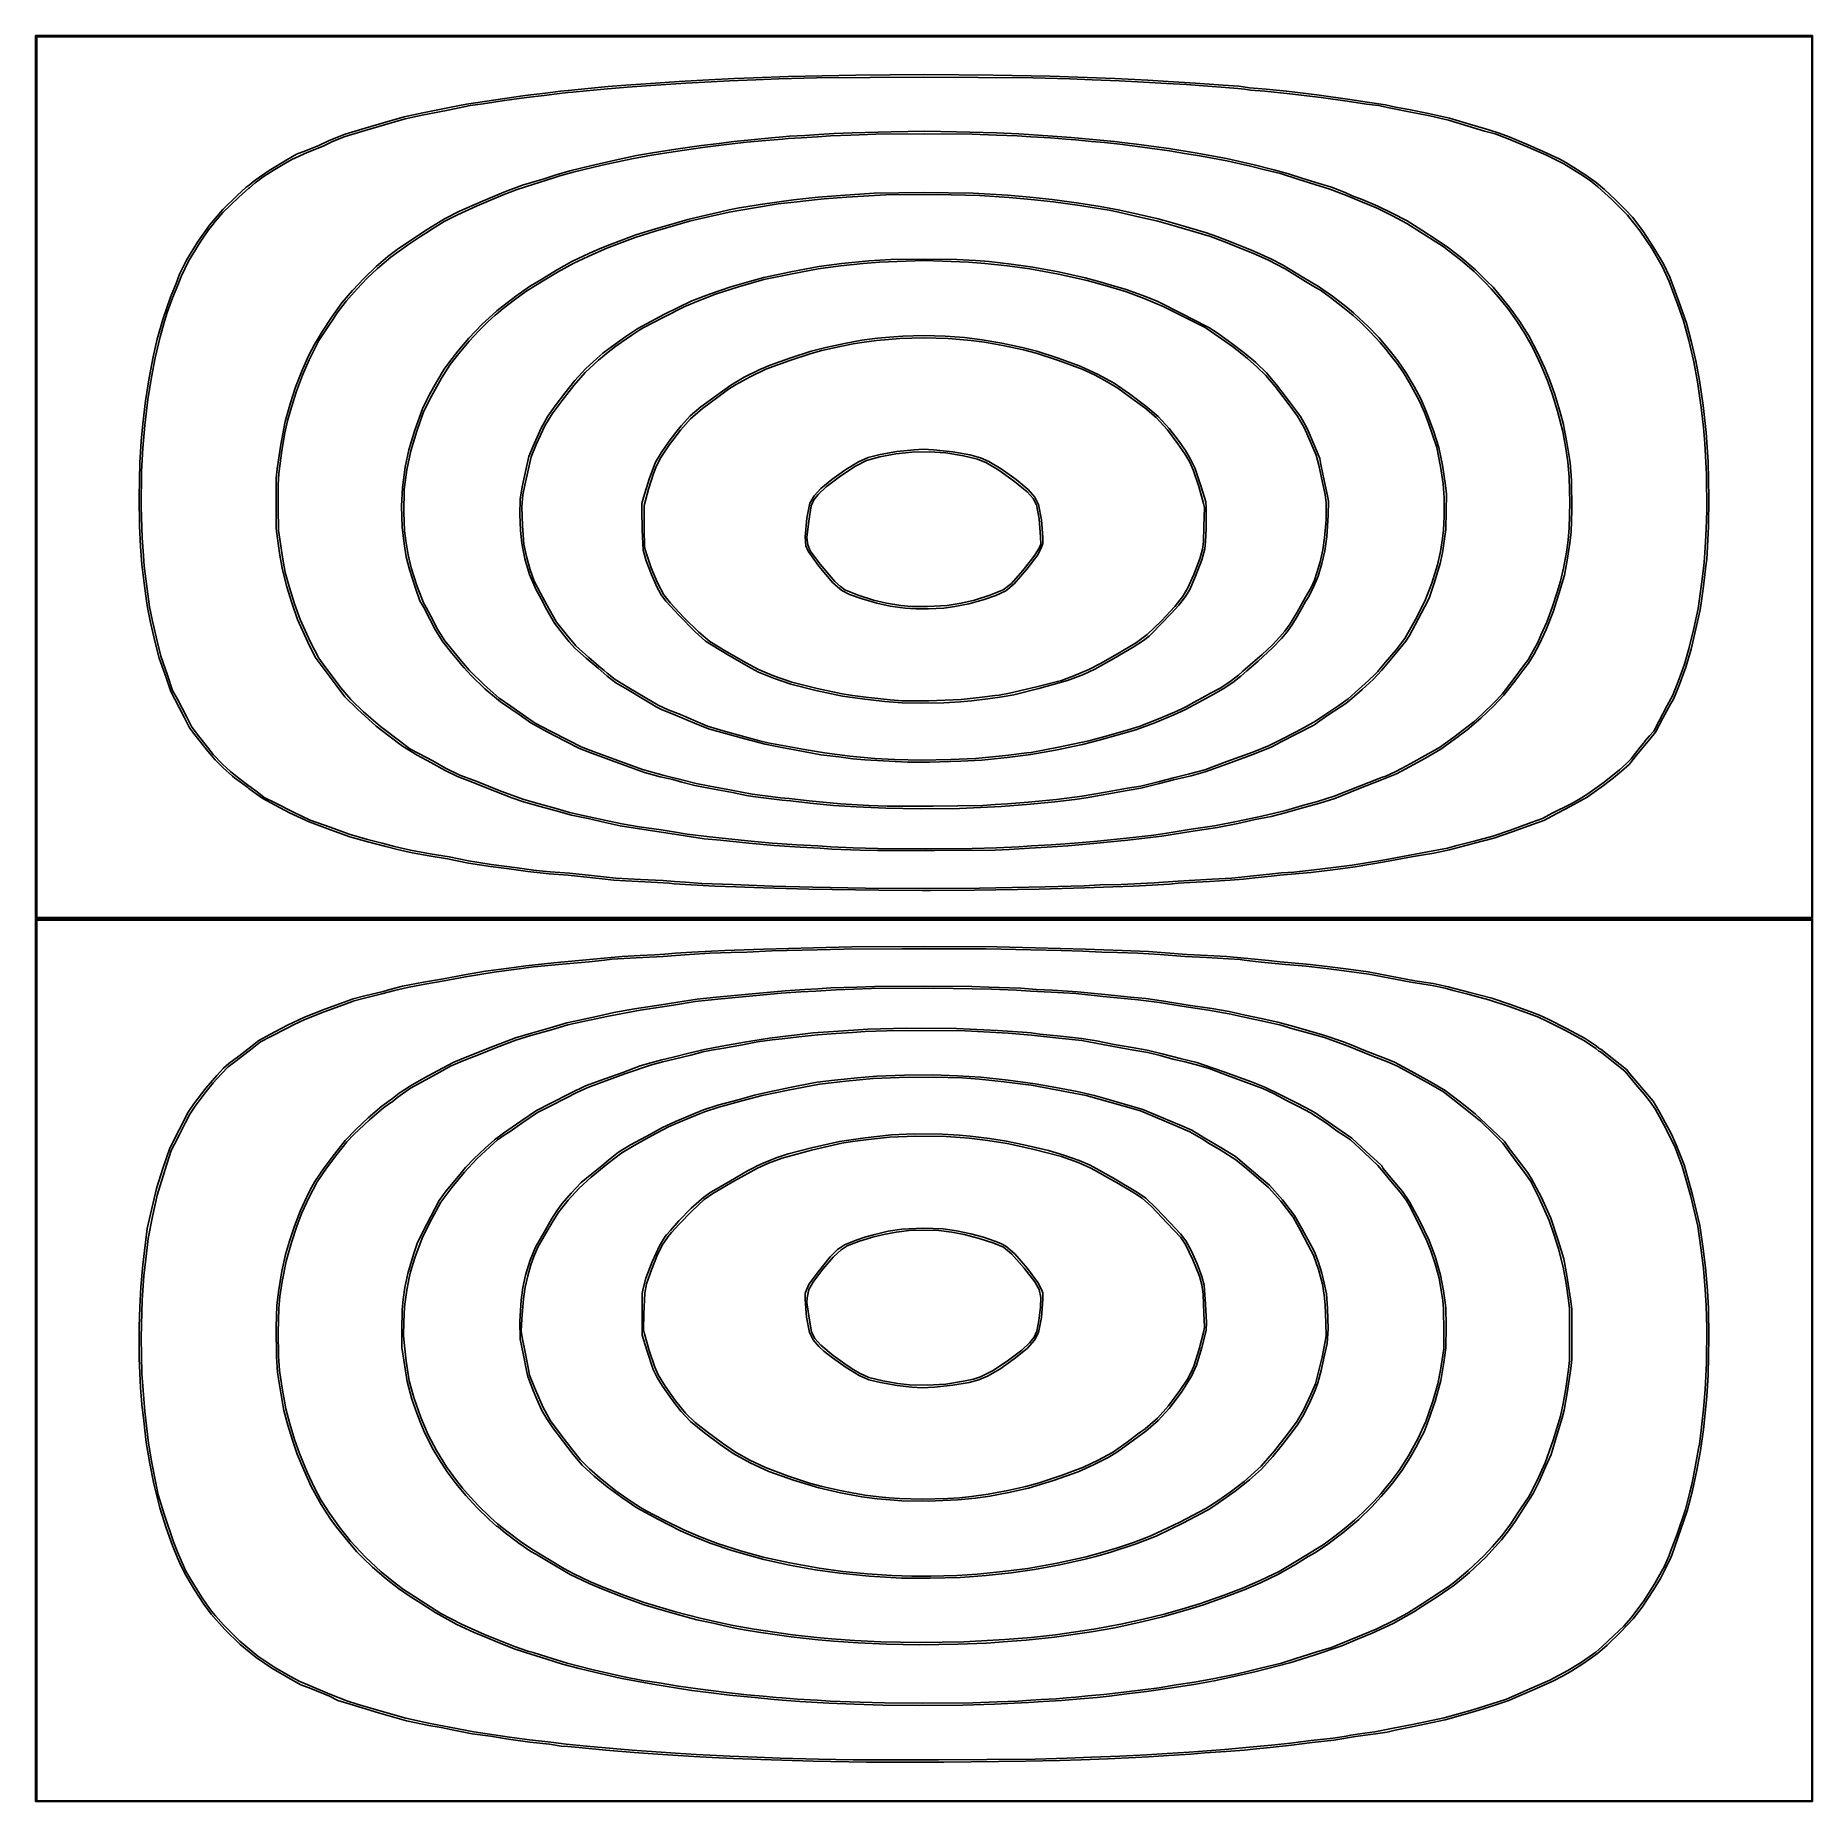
# Model space of a CAD drawing. Extents: x -92 to 302, y -47 to 344.
import ezdxf

# ---------------------------------------------------------------- set-up
doc = ezdxf.new("R2010")
doc.units = 0

msp = doc.modelspace()

# ---------------------------------------------------------------- linework, layer by layer
at = {"layer": 'Calque 1'}
for p, q in [((-91.664252, 246.226501), (-91.664252, 343.953002)), ((-91.664252, 343.953002), (105.05875, 343.953002)), ((105.12225, 343.699002), (-91.410252, 343.699002)), ((-91.410252, 343.699002), (-91.410252, 246.226501)), ((105.05875, 343.953002), (301.78176, 343.953002)), ((301.65476, 343.699002), (105.12225, 343.699002)), ((301.65476, 246.226501), (301.65476, 343.699002)), ((301.78176, 343.953002), (301.78176, 246.226501)), ((57.433749, 334.172169), (63.08525, 334.430353)), ((63.08525, 334.430353), (67.27625, 334.622444)), ((67.27625, 334.622444), (75.02325, 334.877846)), ((81.246203, 334.581605), (72.927703, 334.357239)), ((75.02325, 334.877846), (89.94575, 335.190924)), ((104.9952, 334.737847), (81.246203, 334.581605)), ((89.94575, 335.190924), (105.185747, 335.309482)), ((129.1887, 334.582599), (104.9952, 334.737847)), ((105.185747, 335.309482), (120.362247, 335.190517)), ((120.362247, 335.190517), (132.998747, 334.938431)), ((137.3167, 334.357637), (129.1887, 334.582599)), ((132.998747, 334.938431), (141.190257, 334.681736)), ((141.190257, 334.681736), (147.349757, 334.433655)), ((147.349757, 334.433655), (151.731257, 334.244392)), ((12.221748, 330.043587), (16.730248, 330.680085)), ((16.730248, 330.680085), (21.238748, 331.189534)), ((20.921201, 330.669134), (17.047701, 330.232931)), ((23.778701, 331.050705), (20.921201, 330.669134)), ((21.238748, 331.189534), (24.604248, 331.631861)), ((26.191702, 331.315032), (23.778701, 331.050705)), ((24.604248, 331.631861), (26.255249, 331.824026)), ((27.334702, 331.445919), (26.191702, 331.315032)), ((26.255249, 331.824026), (29.938249, 332.137405)), ((30.319202, 331.698623), (27.334702, 331.445919)), ((29.938249, 332.137405), (35.145249, 332.639715)), ((34.954702, 332.144189), (30.319202, 331.698623)), ((39.399702, 332.523448), (34.954702, 332.144189)), ((35.145249, 332.639715), (39.018749, 332.970786)), ((39.018749, 332.970786), (43.471785, 333.295108)), ((44.543202, 332.904899), (39.399702, 332.523448)), ((43.471785, 333.295108), (50.837785, 333.79165)), ((52.353702, 333.415186), (44.543202, 332.904899)), ((50.837785, 333.79165), (57.433749, 334.172169)), ((57.919207, 333.734898), (52.353702, 333.415186)), ((61.983207, 333.920437), (57.919207, 333.734898)), ((67.847703, 334.167409), (61.983207, 333.920437)), ((72.927703, 334.357239), (67.847703, 334.167409)), ((142.26971, 334.163949), (137.3167, 334.357637)), ((148.30221, 333.918504), (142.26971, 334.163949)), ((152.36621, 333.733951), (148.30221, 333.918504)), ((151.731257, 334.244392), (154.588757, 334.05319)), ((154.96971, 333.546169), (152.36621, 333.733951)), ((154.588757, 334.05319), (159.097257, 333.793394)), ((158.71621, 333.346483), (154.96971, 333.546169)), ((163.16121, 333.08687), (158.71621, 333.346483)), ((159.097257, 333.793394), (165.129757, 333.410069)), ((167.92371, 332.71938), (163.16121, 333.08687)), ((165.129757, 333.410069), (171.289257, 332.967624)), ((171.79721, 332.457164), (167.92371, 332.71938)), ((171.289257, 332.967624), (174.781757, 332.715541)), ((174.52771, 332.25358), (171.79721, 332.457164)), ((175.98821, 332.076084), (174.52771, 332.25358)), ((174.781757, 332.715541), (175.734257, 332.590336)), ((175.734257, 332.590336), (177.131257, 332.39723)), ((177.32171, 331.898929), (175.98821, 332.076084)), ((177.131257, 332.39723), (180.847537, 332.077188)), ((180.49671, 331.634774), (177.32171, 331.898929)), ((186.08471, 331.060228), (180.49671, 331.634774)), ((180.847537, 332.077188), (185.356037, 331.639036)), ((185.356037, 331.639036), (192.053757, 330.815885)), ((193.00621, 330.233421), (186.08471, 331.060228)), ((192.053757, 330.815885), (199.356257, 329.80301)), ((-10.066753, 325.969838), (-5.939252, 326.873077)), ((-0.287799, 327.456074), (-6.066299, 326.361094)), ((-5.939252, 326.873077), (-1.132037, 327.776309)), ((-1.132037, 327.776309), (1.852463, 328.402845)), ((4.601701, 328.460128), (-0.287799, 327.456074)), ((1.852463, 328.402845), (3.733669, 328.773603)), ((3.733669, 328.773603), (7.734169, 329.348076)), ((7.459201, 328.839285), (4.601701, 328.460128)), ((12.158201, 329.54799), (7.459201, 328.839285)), ((7.734169, 329.348076), (12.221748, 330.043587)), ((17.047701, 330.232931), (12.158201, 329.54799)), ((198.78471, 329.409831), (193.00621, 330.233421)), ((203.03921, 328.781416), (198.78471, 329.409831)), ((199.356257, 329.80301), (203.737757, 329.154228)), ((205.70621, 328.463438), (203.03921, 328.781416)), ((203.737757, 329.154228), (207.230257, 328.62431)), ((208.05571, 327.946239), (205.70621, 328.463438)), ((207.230257, 328.62431), (209.452757, 328.124074)), ((212.50071, 327.061804), (208.05571, 327.946239)), ((209.452757, 328.124074), (212.437257, 327.563288)), ((212.437257, 327.563288), (216.755257, 326.733053)), ((217.07271, 326.177628), (212.50071, 327.061804)), ((216.755257, 326.733053), (221.390757, 325.660108)), ((-18.7028, 322.933122), (-23.0843, 321.573016)), ((-23.084253, 322.091902), (-18.702753, 323.441896)), ((-14.3848, 324.204729), (-18.7028, 322.933122)), ((-18.702753, 323.441896), (-14.384753, 324.711971)), ((-9.8128, 325.52388), (-14.3848, 324.204729)), ((-14.384753, 324.711971), (-10.066753, 325.969838)), ((-6.066299, 326.361094), (-9.8128, 325.52388)), ((89.183759, 322.421099), (97.81976, 322.632652)), ((97.81976, 322.632652), (105.249256, 322.790951)), ((105.249256, 322.790951), (112.234256, 322.633045)), ((112.234256, 322.633045), (121.124256, 322.415078)), ((221.20021, 325.204037), (217.07271, 326.177628)), ((225.51821, 323.930159), (221.20021, 325.204037)), ((221.390757, 325.660108), (225.849177, 324.34513)), ((229.20121, 322.786212), (225.51821, 323.930159)), ((225.849177, 324.34513), (230.103677, 323.058291)), ((231.55071, 322.167118), (229.20121, 322.786212)), ((230.103677, 323.058291), (232.379656, 322.380004)), ((-31.878219, 318.414422), (-28.916551, 319.605851)), ((-27.9738, 319.501669), (-31.5298, 318.028122)), ((-28.916551, 319.605851), (-26.640253, 320.685656)), ((-25.8783, 320.508538), (-27.9738, 319.501669)), ((-26.640253, 320.685656), (-23.084253, 322.091902)), ((-23.0843, 321.573016), (-25.8783, 320.508538)), ((44.924258, 317.983145), (50.131258, 318.809646)), ((56.040696, 319.182354), (50.008195, 318.306732)), ((50.131258, 318.809646), (55.782758, 319.632361)), ((55.782758, 319.632361), (59.719759, 320.082595)), ((61.307253, 319.820657), (56.040696, 319.182354)), ((59.719759, 320.082595), (62.958259, 320.522868)), ((65.752253, 320.331072), (61.307253, 319.820657)), ((62.958259, 320.522868), (66.768259, 320.904465)), ((70.070253, 320.70676), (65.752253, 320.331072)), ((66.768259, 320.904465), (71.276759, 321.286977)), ((73.753253, 321.033149), (70.070253, 320.70676)), ((71.276759, 321.286977), (73.816759, 321.533075)), ((74.959753, 321.157512), (73.753253, 321.033149)), ((73.816759, 321.533075), (75.277259, 321.660312)), ((77.944253, 321.343148), (74.959753, 321.157512)), ((75.277259, 321.660312), (78.642759, 321.858609)), ((81.500253, 321.539219), (77.944253, 321.343148)), ((78.642759, 321.858609), (81.754259, 322.044383)), ((84.357753, 321.724509), (81.500253, 321.539219)), ((81.754259, 322.044383), (85.183259, 322.235315)), ((88.866253, 321.927919), (84.357753, 321.724509)), ((85.183259, 322.235315), (89.183759, 322.421099)), ((94.390754, 322.104487), (88.866253, 321.927919)), ((105.24925, 322.196987), (94.390754, 322.104487)), ((115.72675, 322.103817), (105.24925, 322.196987)), ((121.12425, 321.927581), (115.72675, 322.103817)), ((125.69625, 321.726694), (121.12425, 321.927581)), ((121.124256, 322.415078), (126.077256, 322.169046)), ((128.68075, 321.539828), (125.69625, 321.726694)), ((126.077256, 322.169046), (132.481246, 321.787977)), ((133.06225, 321.280232), (128.68075, 321.539828)), ((132.481246, 321.787977), (137.624746, 321.407779)), ((136.49125, 321.043669), (133.06225, 321.280232)), ((138.58676, 320.845179), (136.49125, 321.043669)), ((137.624746, 321.407779), (143.266626, 320.903537)), ((142.14276, 320.520182), (138.58676, 320.845179)), ((145.00026, 320.265725), (142.14276, 320.520182)), ((143.266626, 320.903537), (147.212286, 320.527976)), ((148.42926, 319.87806), (145.00026, 320.265725)), ((147.212286, 320.527976), (149.517416, 320.206388)), ((151.22326, 319.508422), (148.42926, 319.87806)), ((149.517416, 320.206388), (152.112266, 319.890945)), ((152.30276, 319.38073), (151.22326, 319.508422)), ((152.112266, 319.890945), (154.842766, 319.571459)), ((155.09676, 319.057547), (152.30276, 319.38073)), ((154.842766, 319.571459), (159.292186, 318.931242)), ((159.41476, 318.429235), (155.09676, 319.057547)), ((159.292186, 318.931242), (165.070686, 317.990292)), ((234.40821, 321.115016), (231.55071, 322.167118)), ((232.379656, 322.380004), (234.662257, 321.534591)), ((238.85321, 319.220219), (234.40821, 321.115016)), ((234.662257, 321.534591), (238.853257, 319.752858)), ((242.91721, 317.465963), (238.85321, 319.220219)), ((238.853257, 319.752858), (242.853757, 318.022699)), ((-39.970432, 314.066139), (-36.015421, 316.43308)), ((-36.8003, 315.404577), (-39.022801, 314.076515)), ((-34.8953, 316.498855), (-36.8003, 315.404577)), ((-36.015421, 316.43308), (-33.897089, 317.660733)), ((-31.5298, 318.028122), (-34.8953, 316.498855)), ((-33.897089, 317.660733), (-31.878219, 318.414422)), ((26.656548, 314.033605), (31.208258, 315.128892)), ((33.811752, 315.24339), (27.398252, 313.708702)), ((31.208258, 315.128892), (36.697148, 316.401195)), ((40.352252, 316.692411), (33.811752, 315.24339)), ((36.697148, 316.401195), (41.396149, 317.400684)), ((44.733752, 317.468853), (40.352252, 316.692411)), ((41.396149, 317.400684), (44.924258, 317.983145)), ((50.008195, 318.306732), (44.733752, 317.468853)), ((162.71676, 317.866096), (159.41476, 318.429235)), ((166.11451, 317.347292), (162.71676, 317.866096)), ((165.070686, 317.990292), (172.051266, 316.716904)), ((172.1297, 316.202389), (166.11451, 317.347292)), ((172.051266, 316.716904), (178.147266, 315.325063)), ((177.36794, 315.007238), (172.1297, 316.202389)), ((180.56026, 314.236349), (177.36794, 315.007238)), ((178.147266, 315.325063), (182.528766, 314.257903)), ((242.853757, 318.022699), (245.838257, 316.612605)), ((246.72721, 315.522463), (242.91721, 317.465963)), ((245.838257, 316.612605), (247.171757, 315.840623)), ((250.41021, 313.249224), (246.72721, 315.522463)), ((247.171757, 315.840623), (248.949757, 314.764851)), ((248.949757, 314.764851), (251.586087, 313.074096)), ((-45.041115, 310.361482), (-44.395429, 310.869482)), ((-44.395429, 310.869482), (-43.001455, 311.961666)), ((-43.023301, 311.32399), (-44.272134, 310.271434)), ((-41.245301, 312.673613), (-43.023301, 311.32399)), ((-43.001455, 311.961666), (-39.970432, 314.066139)), ((-39.022801, 314.076515), (-41.245301, 312.673613)), ((18.444751, 310.981792), (14.989635, 309.864954)), ((16.193541, 310.813318), (18.889257, 311.633998)), ((23.080251, 312.438716), (18.444751, 310.981792)), ((18.889257, 311.633998), (20.921257, 312.244482)), ((20.921257, 312.244482), (23.608547, 313.137635)), ((24.413751, 312.932068), (23.080251, 312.438716)), ((23.608547, 313.137635), (26.656548, 314.033605)), ((27.398252, 313.708702), (24.413751, 312.932068)), ((183.98926, 313.390584), (180.56026, 314.236349)), ((182.528766, 314.257903), (185.767266, 313.37229)), ((187.79926, 312.194776), (183.98926, 313.390584)), ((185.767266, 313.37229), (188.700536, 312.414456)), ((191.60926, 310.995777), (187.79926, 312.194776)), ((188.700536, 312.414456), (191.812036, 311.450517)), ((194.88925, 309.974135), (191.60926, 310.995777)), ((191.812036, 311.450517), (195.292266, 310.355836)), ((252.52598, 311.841781), (250.41021, 313.249224)), ((251.586087, 313.074096), (253.872087, 311.420376)), ((254.23136, 310.494744), (252.52598, 311.841781)), ((253.872087, 311.420376), (255.744257, 309.873187)), ((-50.201266, 305.454626), (-47.017463, 308.566126)), ((-46.683266, 308.211417), (-50.198801, 304.763582)), ((-47.017463, 308.566126), (-45.041115, 310.361482)), ((-44.439599, 310.171002), (-46.683266, 308.211417)), ((-44.272134, 310.271434), (-44.439599, 310.171002)), ((2.213323, 305.071535), (7.332257, 307.308602)), ((11.904251, 308.684976), (6.125751, 306.266593)), ((7.332257, 307.308602), (12.383541, 309.419512)), ((14.989635, 309.864954), (11.904251, 308.684976)), ((12.383541, 309.419512), (16.193541, 310.813318)), ((68.762701, 306.543066), (76.192201, 307.557951)), ((76.991733, 307.179883), (72.737233, 306.66792)), ((76.192201, 307.557951), (81.627253, 308.195742)), ((81.500233, 307.689398), (76.991733, 307.179883)), ((82.960733, 307.824836), (81.500233, 307.689398)), ((81.627253, 308.195742), (86.580253, 308.581312)), ((87.913733, 308.200778), (82.960733, 307.824836)), ((86.580253, 308.581312), (94.009754, 309.049813)), ((96.613234, 308.66065), (87.913733, 308.200778)), ((94.009754, 309.049813), (104.93175, 309.205802)), ((107.97973, 308.73165), (96.613234, 308.66065)), ((104.93175, 309.205802), (115.95905, 309.052614)), ((117.37773, 308.522318), (107.97973, 308.73165)), ((115.95905, 309.052614), (123.51555, 308.583396)), ((123.91823, 308.072613), (117.37773, 308.522318)), ((123.51555, 308.583396), (128.49025, 308.200952)), ((128.80773, 307.685847), (123.91823, 308.072613)), ((128.49025, 308.200952), (133.44325, 307.625348)), ((133.69723, 307.109462), (128.80773, 307.685847)), ((133.44325, 307.625348), (139.34876, 306.858083)), ((139.53924, 306.350864), (133.69723, 307.109462)), ((198.59432, 308.519974), (194.88925, 309.974135)), ((195.292266, 310.355836), (198.276766, 309.19916)), ((198.276766, 309.19916), (199.840296, 308.50267)), ((202.17232, 307.078132), (198.59432, 308.519974)), ((199.840296, 308.50267), (202.062796, 307.638332)), ((202.062796, 307.638332), (205.515766, 306.200037)), ((205.38876, 305.720007), (202.17232, 307.078132)), ((257.38608, 307.684203), (254.23136, 310.494744)), ((255.744257, 309.873187), (258.199387, 307.584608)), ((260.82421, 304.207432), (257.38608, 307.684203)), ((258.199387, 307.584608), (260.414297, 305.346275)), ((-53.171891, 301.988659), (-50.201266, 305.454626)), ((-50.198801, 304.763582), (-51.913301, 302.817916)), ((-4.958374, 300.998473), (-1.09835, 303.379512)), ((1.744251, 304.296837), (-1.176749, 302.769292)), ((-1.09835, 303.379512), (2.213323, 305.071535)), ((6.125751, 306.266593), (1.744251, 304.296837)), ((49.748556, 302.378345), (52.733056, 303.244795)), ((52.733056, 303.244795), (56.862252, 304.191559)), ((57.63101, 303.876694), (53.115732, 302.851144)), ((56.862252, 304.191559), (60.100753, 304.904694)), ((61.94901, 304.840041), (57.63101, 303.876694)), ((60.100753, 304.904694), (61.942253, 305.340934)), ((61.942253, 305.340934), (64.164753, 305.783136)), ((67.530233, 305.84632), (61.94901, 304.840041)), ((64.164753, 305.783136), (65.625253, 306.034831)), ((65.625253, 306.034831), (68.762701, 306.543066)), ((72.737233, 306.66792), (67.530233, 305.84632)), ((139.34876, 306.858083), (144.04776, 306.095544)), ((142.71424, 305.836404), (139.53924, 306.350864)), ((144.61924, 305.517756), (142.71424, 305.836404)), ((144.04776, 306.095544), (148.42926, 305.274439)), ((146.07974, 305.275971), (144.61924, 305.517756)), ((147.85774, 304.900997), (146.07974, 305.275971)), ((151.85824, 304.003938), (147.85774, 304.900997)), ((148.42926, 305.274439), (152.69744, 304.331477)), ((156.81124, 302.875432), (151.85824, 304.003938)), ((152.69744, 304.331477), (156.88844, 303.373812)), ((156.88844, 303.373812), (160.04976, 302.467448)), ((208.81839, 304.06851), (205.38876, 305.720007)), ((205.515766, 306.200037), (208.724416, 304.666499)), ((208.724416, 304.666499), (212.026416, 302.915845)), ((211.99339, 302.35979), (208.81839, 304.06851)), ((260.414297, 305.346275), (261.904727, 303.752953)), ((263.64041, 300.667973), (260.82421, 304.207432)), ((261.904727, 303.752953), (264.214147, 300.704953)), ((-55.778814, 298.242159), (-53.171891, 301.988659)), ((-53.332155, 300.963501), (-55.067627, 298.446766)), ((-52.368579, 302.233501), (-53.332155, 300.963501)), ((-51.913301, 302.817916), (-52.368579, 302.233501)), ((-6.412801, 299.44664), (-9.30475, 297.557693)), ((-9.076201, 298.296736), (-4.958374, 300.998473)), ((-5.215612, 300.201502), (-6.412801, 299.44664)), ((-3.789561, 301.164837), (-5.215612, 300.201502)), ((-1.176749, 302.769292), (-3.789561, 301.164837)), ((41.114232, 299.250528), (37.558232, 297.910284)), ((38.129752, 298.645068), (41.287724, 299.837066)), ((45.559232, 300.642988), (41.114232, 299.250528)), ((41.287724, 299.837066), (45.605724, 301.163649)), ((50.131232, 301.978205), (45.559232, 300.642988)), ((45.605724, 301.163649), (49.748556, 302.378345)), ((53.115732, 302.851144), (50.131232, 301.978205)), ((161.00224, 301.68669), (156.81124, 302.875432)), ((160.04976, 302.467448), (164.3409, 301.210522)), ((165.224, 300.4601), (161.00224, 301.68669)), ((164.3409, 301.210522), (167.5794, 300.280653)), ((168.4625, 299.445489), (165.224, 300.4601)), ((167.5794, 300.280653), (169.89226, 299.438958)), ((172.17824, 298.044116), (168.4625, 299.445489)), ((169.89226, 299.438958), (173.5453, 298.035006)), ((214.99774, 300.443151), (211.99339, 302.35979)), ((212.026416, 302.915845), (215.294766, 300.83838)), ((218.36324, 298.282527), (214.99774, 300.443151)), ((215.294766, 300.83838), (218.447616, 298.812372)), ((266.25881, 296.709001), (263.64041, 300.667973)), ((264.214147, 300.704953), (266.694157, 296.95915)), ((-58.22924, 294.23163), (-55.778814, 298.242159)), ((-56.281406, 296.541778), (-57.776017, 294.036884)), ((-55.977301, 297.009542), (-56.281406, 296.541778)), ((-55.067627, 298.446766), (-55.977301, 297.009542)), ((-13.622744, 295.006762), (-11.590744, 296.58747)), ((-9.30475, 297.557693), (-12.992794, 294.87056)), ((-11.590744, 296.58747), (-9.076201, 298.296736)), ((27.080752, 293.906687), (31.017752, 295.752684)), ((31.68325, 295.514309), (27.525232, 293.570437)), ((31.017752, 295.752684), (33.748252, 296.961016)), ((34.85825, 296.875766), (31.68325, 295.514309)), ((33.748252, 296.961016), (35.399252, 297.60243)), ((37.558232, 297.910284), (34.85825, 296.875766)), ((35.399252, 297.60243), (38.129752, 298.645068)), ((175.41674, 296.77476), (172.17824, 298.044116)), ((173.5453, 298.035006), (176.0853, 297.043667)), ((177.8892, 295.755849), (175.41674, 296.77476)), ((176.0853, 297.043667), (178.08376, 296.193749)), ((181.3182, 294.194133), (177.8892, 295.755849)), ((178.08376, 296.193749), (181.83026, 294.489363)), ((220.24776, 297.084541), (218.36324, 298.282527)), ((218.447616, 298.812372), (221.177856, 296.989765)), ((221.3646, 296.211793), (220.24776, 297.084541)), ((221.177856, 296.989765), (224.121006, 294.69395)), ((223.8411, 294.279243), (221.3646, 296.211793)), ((268.56283, 292.74196), (266.25881, 296.709001)), ((266.694157, 296.95915), (268.765377, 293.40315)), ((-59.795355, 291.12013), (-58.22924, 294.23163)), ((-57.776017, 294.036884), (-59.446864, 290.607884)), ((-18.899817, 290.275527), (-16.226244, 292.822553)), ((-15.977295, 292.401928), (-18.23756, 290.255921)), ((-16.226244, 292.822553), (-13.622744, 295.006762)), ((-12.992794, 294.87056), (-15.977295, 292.401928)), ((23.905731, 291.56437), (20.032231, 289.217955)), ((20.603751, 290.132976), (23.715251, 292.033345)), ((23.715251, 292.033345), (27.080752, 293.906687)), ((27.525232, 293.570437), (23.905731, 291.56437)), ((69.562253, 290.407604), (75.594753, 291.675746)), ((75.848853, 291.235317), (69.625853, 289.91667)), ((75.594753, 291.675746), (81.754253, 292.826453)), ((81.627353, 292.319197), (75.848853, 291.235317)), ((86.580353, 292.953612), (81.627353, 292.319197)), ((81.754253, 292.826453), (86.834253, 293.46742)), ((91.596854, 293.525801), (86.580353, 292.953612)), ((86.834253, 293.46742), (92.866754, 294.098218)), ((95.216354, 293.787138), (91.596854, 293.525801)), ((92.866754, 294.098218), (97.692754, 294.386155)), ((101.12185, 294.028598), (95.216354, 293.787138)), ((97.692754, 294.386155), (105.05875, 294.486501)), ((105.12235, 294.136339), (101.12185, 294.028598)), ((105.05875, 294.486501), (112.29775, 294.390876)), ((109.12285, 294.026069), (105.12235, 294.136339)), ((114.90135, 293.787748), (109.12285, 294.026069)), ((112.29775, 294.390876), (116.42525, 294.166015)), ((118.52085, 293.525831), (114.90135, 293.787748)), ((116.42525, 294.166015), (119.47325, 293.905244)), ((123.53735, 292.955313), (118.52085, 293.525831)), ((119.47325, 293.905244), (124.35203, 293.333192)), ((128.49035, 292.316641), (123.53735, 292.955313)), ((124.35203, 293.333192), (129.17803, 292.699111)), ((134.84035, 291.116518), (128.49035, 292.316641)), ((129.17803, 292.699111), (134.84025, 291.613405)), ((134.84025, 291.613405), (140.74576, 290.351904)), ((185.00524, 292.285164), (181.3182, 294.194133)), ((181.83026, 294.489363), (184.41305, 293.206923)), ((184.41305, 293.206923), (186.12755, 292.187725)), ((187.16424, 290.997097), (185.00524, 292.285164)), ((186.12755, 292.187725), (189.19626, 290.321551)), ((226.85176, 291.692854), (223.8411, 294.279243)), ((224.121006, 294.69395), (227.169266, 292.072062)), ((229.2522, 289.388245), (226.85176, 291.692854)), ((227.169266, 292.072062), (229.709266, 289.604838)), ((270.04777, 289.50346), (268.56283, 292.74196)), ((268.765377, 293.40315), (270.190847, 290.485981)), ((-61.800074, 286.004232), (-60.553108, 289.088981)), ((-60.169723, 288.708001), (-61.322906, 285.914001)), ((-60.553108, 289.088981), (-59.795355, 291.12013)), ((-59.446864, 290.607884), (-60.169723, 288.708001)), ((-23.811967, 284.817005), (-21.506092, 287.501501)), ((-20.483196, 287.882501), (-22.889887, 285.152001)), ((-21.506092, 287.501501), (-18.899817, 290.275527)), ((-18.23756, 290.255921), (-20.483196, 287.882501)), ((16.920731, 287.293939), (14.380731, 285.47362)), ((14.653686, 286.295001), (17.702219, 288.369251)), ((20.032231, 289.217955), (16.920731, 287.293939)), ((17.702219, 288.369251), (20.603751, 290.132976)), ((57.560752, 286.737274), (62.323253, 288.346685)), ((64.002401, 288.337066), (58.922401, 286.732244)), ((62.323253, 288.346685), (66.387253, 289.532951)), ((69.625853, 289.91667), (64.002401, 288.337066)), ((66.387253, 289.532951), (69.562253, 290.407604)), ((141.19036, 289.747791), (134.84035, 291.116518)), ((140.74576, 290.351904), (143.47626, 289.613974)), ((145.69886, 288.463563), (141.19036, 289.747791)), ((143.47626, 289.613974), (146.52426, 288.732067)), ((149.88986, 287.189634), (145.69886, 288.463563)), ((146.52426, 288.732067), (149.82626, 287.715303)), ((149.82626, 287.715303), (154.08076, 286.156863)), ((189.51374, 289.533703), (187.16424, 290.997097)), ((189.19626, 290.321551), (192.40616, 288.385045)), ((191.73624, 288.200004), (189.51374, 289.533703)), ((192.81574, 287.55862), (191.73624, 288.200004)), ((192.40616, 288.385045), (195.51766, 286.260879)), ((195.03824, 285.991627), (192.81574, 287.55862)), ((230.6526, 287.882501), (229.2522, 289.388245)), ((229.709266, 289.604838), (231.057566, 288.217322)), ((232.25875, 286.041001), (230.6526, 287.882501)), ((231.057566, 288.217322), (232.333846, 286.739501)), ((270.84957, 287.311001), (270.04777, 289.50346)), ((270.190847, 290.485981), (270.849437, 288.707981)), ((270.849437, 288.707981), (272.226467, 285.088481)), ((271.91297, 284.568302), (270.84957, 287.311001)), ((-63.480113, 281.114732), (-61.800074, 286.004232)), ((-61.322906, 285.914001), (-62.536814, 282.612001)), ((-26.104871, 281.569058), (-23.811967, 284.817005)), ((-22.889887, 285.152001), (-24.867001, 282.576764)), ((10.443751, 282.990557), (11.776718, 284.073382)), ((11.904231, 283.521089), (10.824731, 282.619474)), ((11.776718, 284.073382), (14.653686, 286.295001)), ((14.380731, 285.47362), (11.904231, 283.521089)), ((52.12859, 283.967584), (47.273852, 281.541067)), ((47.614734, 282.244558), (53.662347, 285.20176)), ((55.49409, 285.395942), (52.12859, 283.967584)), ((53.662347, 285.20176), (57.560752, 286.737274)), ((58.922401, 286.732244), (55.49409, 285.395942)), ((153.81552, 285.722291), (149.88986, 287.189634)), ((158.00652, 283.958275), (153.81552, 285.722291)), ((154.08076, 286.156863), (156.81126, 285.101852)), ((156.81126, 285.101852), (162.06813, 282.455671)), ((163.31875, 281.296478), (158.00652, 283.958275)), ((197.83213, 283.826461), (195.03824, 285.991627)), ((195.51766, 286.260879), (198.46726, 283.958377)), ((199.29486, 282.612001), (197.83213, 283.826461)), ((198.46726, 283.958377), (200.17872, 282.551217)), ((234.29571, 283.501001), (232.25875, 286.041001)), ((232.333846, 286.739501), (234.617056, 283.882001)), ((236.32161, 280.70724), (234.29571, 283.501001)), ((234.617056, 283.882001), (236.915186, 280.707001)), ((273.21036, 280.821802), (271.91297, 284.568302)), ((272.226467, 285.088481), (273.883177, 280.262481)), ((-64.752491, 276.73125), (-63.480113, 281.114732)), ((-63.082951, 280.707001), (-64.08367, 277.278001)), ((-62.536814, 282.612001), (-63.082951, 280.707001)), ((-26.852341, 279.519117), (-28.503341, 277.120554)), ((-28.160595, 278.479446), (-26.104871, 281.569058)), ((-25.62425, 281.388879), (-26.852341, 279.519117)), ((-24.867001, 282.576764), (-25.62425, 281.388879)), ((4.250656, 276.960501), (7.2273, 280.072001)), ((8.475231, 280.585079), (6.529742, 278.679046)), ((7.2273, 280.072001), (9.564145, 282.227676)), ((10.126231, 282.04153), (8.475231, 280.585079)), ((9.564145, 282.227676), (10.443751, 282.990557)), ((10.824731, 282.619474), (10.126231, 282.04153)), ((41.728606, 279.139158), (47.614734, 282.244558)), ((47.273852, 281.541067), (42.858136, 279.229054)), ((162.06813, 282.455671), (167.67573, 279.559745)), ((167.28614, 279.292009), (163.31875, 281.296478)), ((167.67573, 279.559745), (168.10323, 279.310001)), ((200.05228, 281.977001), (199.29486, 282.612001)), ((201.6286, 280.580001), (200.05228, 281.977001)), ((200.17872, 282.551217), (201.44872, 281.410208)), ((201.44872, 281.410208), (203.33871, 279.632208)), ((203.87119, 278.357501), (201.6286, 280.580001)), ((203.33871, 279.632208), (205.73338, 277.087501)), ((238.18767, 277.84974), (236.32161, 280.70724)), ((236.915186, 280.707001), (238.956306, 277.514175)), ((274.41422, 276.452501), (273.21036, 280.821802)), ((273.883177, 280.262481), (275.032057, 276.007981)), ((-65.629692, 272.85775), (-64.752491, 276.73125)), ((-64.08367, 277.278001), (-65.182037, 272.642501)), ((-31.201012, 273.021699), (-29.928917, 275.56609)), ((-29.928917, 275.56609), (-28.160595, 278.479446)), ((-28.92625, 276.45015), (-29.633469, 275.083598)), ((-28.503341, 277.120554), (-28.92625, 276.45015)), ((1.825, 274.11845), (4.250656, 276.960501)), ((4.363894, 276.325497), (2.046481, 273.594997)), ((6.529742, 278.679046), (4.363894, 276.325497)), ((35.867984, 275.035353), (39.013218, 277.329878)), ((40.366607, 277.664007), (36.850351, 275.168241)), ((39.013218, 277.329878), (41.728606, 279.139158)), ((42.119892, 278.802001), (40.366607, 277.664007)), ((42.858136, 279.229054), (42.119892, 278.802001)), ((83.341751, 274.911201), (87.469251, 275.801212)), ((89.374253, 275.688296), (86.516753, 275.106798)), ((87.469251, 275.801212), (91.279252, 276.500285)), ((91.25959, 276.006087), (89.374253, 275.688296)), ((94.56159, 276.442829), (91.25959, 276.006087)), ((91.279252, 276.500285), (94.771752, 276.951853)), ((97.184754, 276.700376), (94.56159, 276.442829)), ((94.771752, 276.951853), (97.438752, 277.212022)), ((99.724754, 276.896982), (97.184754, 276.700376)), ((97.438752, 277.212022), (100.359748, 277.405904)), ((105.05875, 277.023385), (99.724754, 276.896982)), ((100.359748, 277.405904), (105.058748, 277.530821)), ((105.058748, 277.530821), (109.757748, 277.403862)), ((110.39275, 276.898653), (105.05875, 277.023385)), ((109.757748, 277.403862), (114.012248, 277.082154)), ((112.99625, 276.700081), (110.39275, 276.898653)), ((115.53705, 276.448895), (112.99625, 276.700081)), ((114.012248, 277.082154), (117.949248, 276.631295)), ((118.4613, 276.080431), (115.53705, 276.448895)), ((117.949248, 276.631295), (122.267248, 275.871472)), ((122.52451, 275.324339), (118.4613, 276.080431)), ((122.267248, 275.871472), (126.775748, 274.913828)), ((169.42537, 277.864508), (167.28614, 279.292009)), ((168.10323, 279.310001), (169.94589, 278.119017)), ((173.33197, 275.121894), (169.42537, 277.864508)), ((169.94589, 278.119017), (173.21502, 275.813995)), ((173.21502, 275.813995), (175.92476, 273.742074)), ((206.03914, 275.997361), (203.87119, 278.357501)), ((205.73338, 277.087501), (207.34356, 275.246001)), ((207.29138, 274.536861), (206.03914, 275.997361)), ((239.94724, 274.674501), (238.18767, 277.84974)), ((238.956306, 277.514175), (240.986596, 273.640675)), ((275.49269, 271.690001), (274.41422, 276.452501)), ((275.032057, 276.007981), (275.935557, 271.943981)), ((-66.519465, 268.197481), (-65.629692, 272.85775)), ((-65.182037, 272.642501), (-66.009819, 268.324501)), ((-32.677987, 269.658001), (-31.201012, 273.021699)), ((-31.047183, 272.134501), (-32.549075, 268.752397)), ((-29.633469, 275.083598), (-31.047183, 272.134501)), ((-1.191491, 270.0783), (0.045833, 271.83245)), ((0.045833, 271.83245), (1.825, 274.11845)), ((2.046481, 273.594997), (0.134795, 271.118497)), ((32.986352, 272.097846), (30.03757, 269.389477)), ((30.086959, 270.166001), (32.614287, 272.441861)), ((32.614287, 272.441861), (33.959109, 273.616611)), ((34.764352, 273.585355), (32.986352, 272.097846)), ((33.959109, 273.616611), (34.237341, 273.849001)), ((34.237341, 273.849001), (35.867984, 275.035353)), ((36.850351, 275.168241), (34.764352, 273.585355)), ((75.321884, 271.996612), (70.059267, 270.100805)), ((71.022751, 271.021188), (75.340751, 272.536623)), ((80.039753, 273.579978), (75.321884, 271.996612)), ((75.340751, 272.536623), (80.103251, 274.09863)), ((82.452753, 274.217657), (80.039753, 273.579978)), ((80.103251, 274.09863), (83.341751, 274.911201)), ((86.516753, 275.106798), (82.452753, 274.217657)), ((127.09325, 274.353727), (122.52451, 275.324339)), ((126.775748, 274.913828), (130.014248, 274.099022)), ((129.88725, 273.635594), (127.09325, 274.353727)), ((134.82723, 271.988125), (129.88725, 273.635594)), ((130.014248, 274.099022), (134.776748, 272.542562)), ((134.776748, 272.542562), (139.666258, 270.790612)), ((140.0859, 270.083073), (134.82723, 271.988125)), ((175.41686, 273.520165), (173.33197, 275.121894)), ((176.68686, 272.475868), (175.41686, 273.520165)), ((175.92476, 273.742074), (178.53044, 271.5519)), ((178.78236, 270.654853), (176.68686, 272.475868)), ((178.53044, 271.5519), (180.87994, 269.32196)), ((208.30748, 273.277501), (207.29138, 274.536861)), ((207.34356, 275.246001), (208.38564, 273.976001)), ((209.71752, 271.436001), (208.30748, 273.277501)), ((208.38564, 273.976001), (209.94784, 271.968702)), ((209.94784, 271.968702), (211.72618, 269.365202)), ((241.70742, 270.928001), (239.94724, 274.674501)), ((240.986596, 273.640675), (242.533616, 270.293001)), ((276.33359, 267.308501), (275.49269, 271.690001)), ((275.935557, 271.943981), (276.764837, 267.562481)), ((-67.33739, 263.117481), (-66.519465, 268.197481)), ((-66.009819, 268.324501), (-66.822889, 263.371501)), ((-34.127205, 266.102001), (-32.677987, 269.658001)), ((-32.549075, 268.752397), (-33.876699, 265.196397)), ((-1.781319, 268.133997), (-4.025372, 264.142503)), ((-2.805118, 267.3478), (-1.191491, 270.0783)), ((0.134795, 271.118497), (-1.781319, 268.133997)), ((25.556752, 264.768501), (27.735462, 267.562501)), ((30.03757, 269.389477), (27.49757, 266.468144)), ((27.735462, 267.562501), (30.086959, 270.166001)), ((62.259751, 266.567874), (65.245435, 268.296516)), ((66.585636, 268.437638), (63.339253, 266.652307)), ((65.245435, 268.296516), (68.737935, 270.046593)), ((70.059267, 270.100805), (66.585636, 268.437638)), ((68.737935, 270.046593), (71.022751, 271.021188)), ((139.666258, 270.790612), (143.495608, 269.006024)), ((142.95642, 268.743219), (140.0859, 270.083073)), ((145.63526, 267.334452), (142.95642, 268.743219)), ((143.495608, 269.006024), (147.178608, 266.992711)), ((180.76121, 268.704008), (178.78236, 270.654853)), ((182.80029, 266.229001), (180.76121, 268.704008)), ((180.87994, 269.32196), (183.12668, 266.609906)), ((211.12143, 269.404001), (209.71752, 271.436001)), ((212.54569, 267.054501), (211.12143, 269.404001)), ((211.72618, 269.365202), (213.60358, 266.229001)), ((243.21411, 267.372001), (241.70742, 270.928001)), ((242.533616, 270.293001), (243.642726, 267.626001)), ((243.642726, 267.626001), (244.718286, 264.514501)), ((276.764837, 267.562481), (277.590677, 262.037981)), ((-35.175112, 262.673001), (-34.127205, 266.102001)), ((-33.876699, 265.196397), (-34.962707, 261.657001)), ((-4.025372, 264.142503), (-5.737811, 260.650003)), ((-5.11509, 263.181001), (-4.479826, 264.324001)), ((-4.479826, 264.324001), (-2.805118, 267.3478)), ((23.369372, 261.962624), (25.556752, 264.768501)), ((27.49757, 266.468144), (24.947968, 263.180912)), ((55.656244, 261.73659), (59.084751, 264.279676)), ((59.416965, 263.91845), (56.036752, 261.414013)), ((59.084751, 264.279676), (62.259751, 266.567874)), ((61.766466, 265.649206), (59.416965, 263.91845)), ((63.339253, 266.652307), (61.766466, 265.649206)), ((147.98476, 265.872492), (145.63526, 267.334452)), ((147.178608, 266.992711), (150.588258, 264.607687)), ((150.75452, 263.861262), (147.98476, 265.872492)), ((150.588258, 264.607687), (154.207758, 261.926307)), ((152.373, 262.673001), (150.75452, 263.861262)), ((185.43802, 262.80839), (182.80029, 266.229001)), ((183.12668, 266.609906), (185.98472, 262.907022)), ((213.39028, 265.594001), (212.54569, 267.054501)), ((214.27308, 263.975627), (213.39028, 265.594001)), ((213.60358, 266.229001), (215.13948, 263.371501)), ((215.04152, 262.451627), (214.27308, 263.975627)), ((244.25579, 264.387501), (243.21411, 267.372001)), ((245.33021, 260.831501), (244.25579, 264.387501)), ((244.718286, 264.514501), (245.840856, 260.831501)), ((277.15257, 261.595939), (276.33359, 267.308501)), ((-67.916148, 257.973981), (-67.33739, 263.117481)), ((-66.822889, 263.371501), (-67.463181, 257.720001)), ((-36.374476, 258.482001), (-35.175112, 262.673001)), ((-34.962707, 261.657001), (-35.845651, 258.630623)), ((-7.700921, 256.577001), (-5.974802, 261.339501)), ((-5.737811, 260.650003), (-7.253113, 256.386497)), ((-5.974802, 261.339501), (-5.11509, 263.181001)), ((20.312704, 257.058192), (21.771023, 259.713315)), ((22.700274, 260.202509), (21.127358, 257.584241)), ((21.771023, 259.713315), (23.369372, 261.962624)), ((24.947968, 263.180912), (22.700274, 260.202509)), ((51.286647, 257.578829), (53.31914, 259.757869)), ((53.31914, 259.757869), (55.656244, 261.73659)), ((56.036752, 261.414013), (53.360398, 259.12199)), ((153.92124, 261.54223), (152.373, 262.673001)), ((156.46927, 259.428974), (153.92124, 261.54223)), ((154.207758, 261.926307), (156.921758, 259.63168)), ((187.73608, 259.688169), (185.43802, 262.80839)), ((185.98472, 262.907022), (188.39121, 259.596294)), ((189.29343, 257.01278), (187.73608, 259.688169)), ((215.24222, 261.974501), (215.04152, 262.451627)), ((215.13948, 263.371501), (216.42444, 260.387001)), ((215.86431, 260.514001), (215.24222, 261.974501)), ((216.73268, 258.164501), (215.86431, 260.514001)), ((216.42444, 260.387001), (217.88475, 256.450001)), ((246.4739, 256.323001), (245.33021, 260.831501)), ((245.840856, 260.831501), (246.650996, 257.877792)), ((277.65053, 257.214438), (277.15257, 261.595939)), ((277.590677, 262.037981), (278.222877, 256.068981)), ((-68.29487, 254.163981), (-67.916148, 257.973981)), ((-67.463181, 257.720001), (-67.906735, 252.640001)), ((-37.376666, 253.402001), (-36.374476, 258.482001)), ((-36.43468, 256.027123), (-37.122099, 252.062613)), ((-35.845651, 258.630623), (-36.43468, 256.027123)), ((-9.037569, 252.259001), (-7.700921, 256.577001)), ((-7.253113, 256.386497), (-8.593756, 252.004997)), ((18.524839, 253.06588), (20.312704, 257.058192)), ((21.127358, 257.584241), (19.205788, 253.402001)), ((48.651723, 254.164001), (50.098201, 256.118329)), ((51.128905, 256.630789), (48.710494, 253.392289)), ((50.098201, 256.118329), (51.286647, 257.578829)), ((53.360398, 259.12199), (51.128905, 256.630789)), ((158.95165, 256.654495), (156.46927, 259.428974)), ((156.921758, 259.63168), (159.345978, 256.958001)), ((161.2727, 253.592501), (158.95165, 256.654495)), ((159.345978, 256.958001), (161.339278, 254.354501)), ((188.39121, 259.596294), (189.87572, 256.949274)), ((190.77728, 253.656001), (189.29343, 257.01278)), ((189.87572, 256.949274), (191.61065, 252.957501)), ((217.68387, 255.561001), (216.73268, 258.164501)), ((217.88475, 256.450001), (219.08426, 252.767001)), ((247.17306, 252.513001), (246.4739, 256.323001)), ((246.650996, 257.877792), (246.838666, 256.983246)), ((246.838666, 256.983246), (247.410646, 253.904455)), ((277.9574, 253.656001), (277.65053, 257.214438)), ((278.222877, 256.068981), (278.681577, 249.591981)), ((-68.56565, 249.337981), (-68.29487, 254.163981)), ((-67.906735, 252.640001), (-68.182273, 247.464305)), ((-38.162764, 248.004501), (-37.376666, 253.402001)), ((-37.122099, 252.062613), (-37.759582, 246.982613)), ((-9.808629, 248.385501), (-9.037569, 252.259001)), ((-8.593756, 252.004997), (-9.415834, 247.813997)), ((17.563747, 250.76126), (18.524839, 253.06588)), ((19.205788, 253.402001), (18.043823, 250.671501)), ((48.710494, 253.392289), (46.769642, 250.552621)), ((46.82671, 251.560501), (48.651723, 254.164001)), ((95.3599, 251.229062), (99.026254, 251.867502)), ((99.026254, 251.867502), (102.87612, 252.266679)), ((106.20148, 251.835116), (102.32798, 251.763246)), ((102.87612, 252.266679), (104.94798, 252.40803)), ((104.94798, 252.40803), (107.15307, 252.266192)), ((109.86838, 251.560635), (106.20148, 251.835116)), ((107.15307, 252.266192), (111.45005, 251.815906)), ((111.45005, 251.815906), (115.2376, 251.133481)), ((162.805, 251.370001), (161.2727, 253.592501)), ((161.339278, 254.354501), (162.928388, 252.068501)), ((162.928388, 252.068501), (164.166448, 250.066059)), ((191.86639, 251.044902), (190.77728, 253.656001)), ((191.61065, 252.957501), (192.70594, 250.290501)), ((218.57817, 252.767001), (217.68387, 255.561001)), ((219.41249, 248.576001), (218.57817, 252.767001)), ((219.08426, 252.767001), (219.86958, 248.830001)), ((247.60751, 249.592001), (247.17306, 252.513001)), ((247.410646, 253.904455), (248.112276, 249.465001)), ((278.30019, 246.751477), (277.9574, 253.656001)), ((-68.729458, 241.781481), (-68.56565, 249.337981)), ((-38.376638, 245.972501), (-38.162764, 248.004501)), ((-10.446988, 243.895186), (-9.808629, 248.385501)), ((16.102162, 244.067501), (16.997182, 248.11288)), ((17.493348, 248.068001), (16.68674, 244.448501)), ((16.997182, 248.11288), (17.563747, 250.76126)), ((18.043823, 250.671501), (17.493348, 248.068001)), ((44.211903, 245.734075), (45.628387, 249.480575)), ((45.814002, 248.711121), (45.130024, 246.988501)), ((45.628387, 249.480575), (46.82671, 251.560501)), ((46.769642, 250.552621), (45.814002, 248.711121)), ((84.675253, 245.652175), (87.786753, 247.893113)), ((89.868904, 248.63455), (86.651735, 246.482223)), ((87.786753, 247.893113), (90.549839, 249.570523)), ((92.331773, 249.885132), (89.868904, 248.63455)), ((90.549839, 249.570523), (92.661985, 250.54373)), ((95.296888, 250.719564), (92.331773, 249.885132)), ((92.661985, 250.54373), (95.3599, 251.229062)), ((98.835484, 251.355992), (95.296888, 250.719564)), ((102.32798, 251.763246), (98.835484, 251.355992)), ((113.79003, 250.917754), (109.86838, 251.560635)), ((116.91763, 250.216238), (113.79003, 250.917754)), ((115.2376, 251.133481), (117.59465, 250.497215)), ((118.89044, 249.372638), (116.91763, 250.216238)), ((117.59465, 250.497215), (119.40643, 249.65717)), ((121.62094, 247.759431), (118.89044, 249.372638)), ((119.40643, 249.65717), (122.11054, 248.03053)), ((122.11054, 248.03053), (125.44051, 245.651575)), ((163.8937, 249.523711), (162.805, 251.370001)), ((164.678, 247.809211), (163.8937, 249.523711)), ((164.166448, 250.066059), (165.018378, 248.288059)), ((165.018378, 248.288059), (166.418508, 244.067501)), ((192.48043, 248.822402), (191.86639, 251.044902)), ((193.30477, 245.020001), (192.48043, 248.822402)), ((192.70594, 250.290501), (192.94846, 248.979939)), ((192.94846, 248.979939), (193.69963, 245.487439)), ((219.99761, 244.702501), (219.41249, 248.576001)), ((219.86958, 248.830001), (220.5068, 244.385001)), ((247.9374, 246.226501), (247.60751, 249.592001)), ((248.112276, 249.465001), (248.453356, 245.469645)), ((278.681577, 249.591981), (278.842167, 241.590981)), ((-91.664252, 148.5), (-91.664252, 246.226501)), ((-91.410252, 246.226501), (-91.410252, 148.754)), ((-68.182273, 247.464305), (-68.261073, 239.653805)), ((-38.373138, 240.384501), (-38.376638, 245.972501)), ((-37.759582, 246.982613), (-37.969512, 244.575501)), ((-37.969512, 244.575501), (-37.906552, 239.495501)), ((-9.415834, 247.813997), (-10.011172, 243.467855)), ((15.639868, 241.337001), (16.102162, 244.067501)), ((16.68674, 244.448501), (16.231229, 242.257694)), ((42.955867, 241.718001), (44.211903, 245.734075)), ((45.130024, 246.988501), (44.029602, 243.559501)), ((83.430527, 244.061572), (81.596232, 242.390427)), ((82.188819, 243.672329), (84.675253, 245.652175)), ((86.651735, 246.482223), (83.430527, 244.061572)), ((125.12448, 245.260852), (121.62094, 247.759431)), ((127.93047, 242.975398), (125.12448, 245.260852)), ((125.44051, 245.651575), (128.14192, 243.445578)), ((165.88804, 244.131001), (164.678, 247.809211)), ((166.96609, 240.383112), (165.88804, 244.131001)), ((166.418508, 244.067501), (167.438218, 240.765501)), ((193.88739, 242.353001), (193.30477, 245.020001)), ((193.69963, 245.487439), (194.41658, 242.099001)), ((220.23871, 241.654501), (219.99761, 244.702501)), ((220.5068, 244.385001), (220.74309, 242.416501)), ((248.07093, 240.511501), (247.9374, 246.226501)), ((248.453356, 245.469645), (248.523456, 238.865645)), ((278.36839, 238.813977), (278.30019, 246.751477)), ((301.65476, 148.754), (301.65476, 246.226501)), ((301.78176, 246.226501), (301.78176, 148.5)), ((-68.644468, 235.431481), (-68.729458, 241.781481)), ((-38.369638, 234.796501), (-38.373138, 240.384501)), ((-10.63557, 239.767686), (-10.446988, 243.895186)), ((-10.011172, 243.467855), (-10.087342, 238.387855)), ((15.581268, 237.908001), (15.639868, 241.337001)), ((16.231229, 242.257694), (16.033058, 239.654194)), ((42.547418, 239.114501), (42.583578, 240.384501)), ((42.583578, 240.384501), (42.955867, 241.718001)), ((44.029602, 243.559501), (43.071131, 239.903596)), ((79.126924, 237.146001), (79.784458, 240.448001)), ((79.784458, 240.448001), (80.70712, 242.035501)), ((80.686208, 241.146502), (80.093564, 239.876502)), ((81.596232, 242.390427), (80.686208, 241.146502)), ((80.70712, 242.035501), (82.188819, 243.672329)), ((129.23242, 241.459031), (127.93047, 242.975398)), ((128.14192, 243.445578), (129.62417, 241.731078)), ((129.94122, 240.060388), (129.23242, 241.459031)), ((129.62417, 241.731078), (130.43359, 240.130501)), ((130.53449, 236.953858), (129.94122, 240.060388)), ((130.43359, 240.130501), (131.04089, 236.765001)), ((167.1683, 239.492723), (166.96609, 240.383112)), ((167.438218, 240.765501), (167.522218, 239.559001)), ((194.09071, 240.511501), (193.88739, 242.353001)), ((194.08571, 236.765001), (194.09071, 240.511501)), ((194.41658, 242.099001), (194.6249, 240.892501)), ((194.6249, 240.892501), (194.549, 237.781001)), ((220.23771, 237.463501), (220.23871, 241.654501)), ((220.74309, 242.416501), (220.69459, 238.733501)), ((247.9379, 234.987001), (248.07093, 240.511501)), ((278.842167, 241.590981), (278.758267, 235.304481)), ((-68.261073, 239.653805), (-68.054021, 232.764501)), ((-37.906552, 239.495501), (-37.843592, 234.415501)), ((-10.450013, 235.114001), (-10.63557, 239.767686)), ((-10.087342, 238.387855), (-9.938773, 234.288497)), ((15.72257, 234.415501), (15.581268, 237.908001)), ((16.033058, 239.654194), (16.158773, 235.431501)), ((42.618648, 234.479001), (42.547418, 239.114501)), ((43.071131, 239.903596), (43.073531, 234.823596)), ((78.730899, 233.018501), (79.126924, 237.146001)), ((79.526511, 236.457314), (79.150483, 232.832747)), ((80.093564, 239.876502), (79.526511, 236.457314)), ((130.88916, 232.955001), (130.53449, 236.953858)), ((131.04089, 236.765001), (131.39175, 232.828001)), ((167.04844, 235.303112), (167.1683, 239.492723)), ((167.522218, 239.559001), (167.527218, 234.860001)), ((193.76574, 232.764501), (194.08571, 236.765001)), ((194.549, 237.781001), (194.28368, 232.955001)), ((220.05953, 234.479001), (220.23771, 237.463501)), ((220.69459, 238.733501), (220.57834, 234.606001)), ((248.523456, 238.865645), (248.372486, 234.098001)), ((278.23407, 234.669501), (278.36839, 238.813977)), ((-68.425243, 230.859481), (-68.644468, 235.431481)), ((-68.054021, 232.764501), (-67.785146, 228.891001)), ((-38.089609, 232.637501), (-38.369638, 234.796501)), ((-37.617148, 229.335501), (-38.089609, 232.637501)), ((-37.843592, 234.415501), (-37.583349, 232.447001)), ((-37.583349, 232.447001), (-36.988254, 228.450066)), ((-10.075489, 231.431001), (-10.450013, 235.114001)), ((-9.938773, 234.288497), (-9.667252, 232.065997)), ((15.986367, 231.558001), (15.72257, 234.415501)), ((16.158773, 235.431501), (16.486582, 231.367501)), ((42.908985, 230.043175), (42.618648, 234.479001)), ((43.073531, 234.823596), (43.200404, 230.732501)), ((78.878646, 230.986501), (78.730899, 233.018501)), ((79.150483, 232.832747), (79.345163, 231.244942)), ((130.89516, 231.367501), (130.88916, 232.955001)), ((131.39175, 232.828001), (131.38775, 231.494501)), ((166.909931, 231.89162), (167.04844, 235.303112)), ((167.527218, 234.860001), (167.416426, 231.924923)), ((193.38572, 230.097501), (193.76574, 232.764501)), ((194.28368, 232.955001), (193.82972, 229.907001)), ((219.4076, 229.716501), (219.85465, 232.637501)), ((220.31133, 232.510501), (219.85426, 229.462501)), ((219.85465, 232.637501), (220.05953, 234.479001)), ((220.57834, 234.606001), (220.31133, 232.510501)), ((247.28655, 229.589501), (247.67188, 232.256501)), ((247.67188, 232.256501), (247.9379, 234.987001)), ((248.372486, 234.098001), (248.046716, 231.558001)), ((278.10071, 231.875501), (278.23407, 234.669501)), ((278.758267, 235.304481), (278.541987, 230.821248)), ((-68.102944, 226.858981), (-68.425243, 230.859481)), ((-67.785146, 228.891001), (-67.587209, 226.478001)), ((-37.037902, 226.033501), (-37.617148, 229.335501)), ((-36.988254, 228.450066), (-36.608184, 226.348466)), ((-9.567689, 228.573501), (-10.075489, 231.431001)), ((-9.667252, 232.065997), (-9.167296, 228.984292)), ((-8.867083, 225.722178), (-9.567689, 228.573501)), ((-9.167296, 228.984292), (-8.469575, 226.126792)), ((16.682791, 228.145002), (15.986367, 231.558001)), ((16.486582, 231.367501), (17.059446, 228.612367)), ((17.059446, 228.612367), (17.864824, 225.691367)), ((43.517179, 227.693675), (42.908985, 230.043175)), ((43.200404, 230.732501), (43.581825, 229.243524)), ((43.581825, 229.243524), (44.620534, 226.132024)), ((79.381769, 229.800855), (78.878646, 230.986501)), ((79.345163, 231.244942), (79.858627, 229.911805)), ((81.754253, 226.501996), (79.381769, 229.800855)), ((79.858627, 229.911805), (82.042262, 226.917797)), ((130.26456, 229.018001), (127.84403, 225.843001)), ((128.67172, 227.684501), (129.60738, 228.924065)), ((129.60738, 228.924065), (130.60482, 230.638565)), ((131.10207, 230.669001), (130.26456, 229.018001)), ((130.60482, 230.638565), (130.89516, 231.367501)), ((131.38775, 231.494501), (131.10207, 230.669001)), ((166.13191, 228.129001), (166.72964, 230.224501)), ((167.231818, 230.294703), (166.562488, 227.881703)), ((166.72964, 230.224501), (166.909931, 231.89162)), ((167.416426, 231.924923), (167.231818, 230.294703)), ((192.75044, 227.430501), (193.38572, 230.097501)), ((193.82972, 229.907001), (193.17624, 227.113001)), ((218.77401, 226.795501), (219.4076, 229.716501)), ((219.85426, 229.462501), (219.3429, 227.049501)), ((246.64962, 226.033501), (247.28655, 229.589501)), ((248.046716, 231.558001), (247.476836, 227.811501)), ((277.69977, 226.541501), (277.89403, 228.319501)), ((277.89403, 228.319501), (278.10071, 231.875501)), ((278.541987, 230.821248), (278.360367, 228.018385)), ((-67.52543, 222.159981), (-68.102944, 226.858981)), ((-67.587209, 226.478001), (-67.019992, 221.969501)), ((-36.096165, 222.160001), (-37.037902, 226.033501)), ((-36.608184, 226.348466), (-36.355783, 225.0749)), ((-36.355783, 225.0749), (-35.533629, 221.969501)), ((-7.522638, 221.615363), (-8.867083, 225.722178)), ((-8.469575, 226.126792), (-7.141061, 222.019516)), ((17.69434, 224.616096), (16.682791, 228.145002)), ((19.090353, 221.387055), (17.69434, 224.616096)), ((17.864824, 225.691367), (18.762491, 223.153703)), ((44.706284, 224.636501), (43.517179, 227.693675)), ((44.620534, 226.132024), (46.062284, 222.783175)), ((45.911987, 221.892312), (44.706284, 224.636501)), ((84.865753, 222.792382), (81.754253, 226.501996)), ((82.042262, 226.917797), (85.308471, 223.112502)), ((124.39757, 222.666148), (126.93471, 225.525501)), ((127.84403, 225.843001), (125.04719, 222.585339)), ((126.93471, 225.525501), (128.67172, 227.684501)), ((163.41795, 221.531421), (164.78527, 224.642921)), ((165.174858, 224.28249), (163.905268, 221.36149)), ((164.78527, 224.642921), (166.13191, 228.129001)), ((166.562488, 227.881703), (165.174858, 224.28249)), ((191.49378, 223.400146), (192.0637, 225.017501)), ((192.0637, 225.017501), (192.75044, 227.430501)), ((193.17624, 227.113001), (192.31194, 224.255501)), ((217.49364, 222.731501), (218.77401, 226.795501)), ((219.3429, 227.049501), (218.00374, 222.731501)), ((246.843716, 224.509501), (245.646336, 220.382001)), ((246.01664, 223.137822), (246.64962, 226.033501)), ((247.476836, 227.811501), (246.843716, 224.509501)), ((277.20027, 222.477501), (277.69977, 226.541501)), ((278.161597, 226.532618), (277.646087, 222.096481)), ((278.360367, 228.018385), (278.161597, 226.532618)), ((-67.09484, 218.794481), (-67.52543, 222.159981)), ((-67.019992, 221.969501), (-66.446847, 217.524501)), ((-34.915045, 218.413501), (-36.096165, 222.160001)), ((-35.533629, 221.969501), (-34.331845, 218.19151)), ((-6.562649, 218.835871), (-7.522638, 221.615363)), ((-7.141061, 222.019516), (-5.740854, 218.400016)), ((18.762491, 223.153703), (20.137269, 220.486703)), ((20.289572, 219.23374), (19.090353, 221.387055)), ((20.137269, 220.486703), (22.051339, 216.953001)), ((46.831969, 220.178687), (45.911987, 221.892312)), ((46.062284, 222.783175), (47.434124, 220.179675)), ((86.869844, 221.094185), (84.865753, 222.792382)), ((85.308471, 223.112502), (86.551156, 221.966349)), ((86.551156, 221.966349), (87.527422, 221.241379)), ((88.584344, 220.188212), (86.869844, 221.094185)), ((87.527422, 221.241379), (90.446999, 220.073863)), ((119.67024, 220.073862), (122.57055, 221.239525)), ((123.19241, 221.057397), (120.93307, 219.973702)), ((122.57055, 221.239525), (124.39757, 222.666148)), ((125.04719, 222.585339), (123.19241, 221.057397)), ((162.27069, 219.683501), (163.41795, 221.531421)), ((163.905268, 221.36149), (162.934048, 219.756338)), ((189.53805, 219.604419), (190.79287, 221.797064)), ((191.18354, 221.559794), (190.11741, 219.588199)), ((190.79287, 221.797064), (191.49378, 223.400146)), ((192.31194, 224.255501), (191.18354, 221.559794)), ((215.9773, 218.731001), (217.49364, 222.731501)), ((218.00374, 222.731501), (216.91816, 219.429501)), ((244.18304, 217.37616), (245.25863, 220.724822)), ((245.646336, 220.382001), (244.392686, 216.381501)), ((245.25863, 220.724822), (246.01664, 223.137822)), ((276.46278, 217.143501), (277.20027, 222.477501)), ((277.646087, 222.096481), (277.219957, 218.794481)), ((-66.898744, 217.333981), (-67.09484, 218.794481)), ((-66.204232, 214.031981), (-66.898744, 217.333981)), ((-66.446847, 217.524501), (-65.755489, 214.286001)), ((-33.642209, 214.69471), (-34.915045, 218.413501)), ((-34.331845, 218.19151), (-33.106845, 214.67702)), ((-5.722464, 217.35594), (-6.562649, 218.835871)), ((-5.740854, 218.400016), (-5.140779, 217.359866)), ((-4.369272, 214.795255), (-5.722464, 217.35594)), ((-5.140779, 217.359866), (-4.158263, 215.454866)), ((21.57383, 216.79528), (20.289572, 219.23374)), ((23.273444, 213.841501), (21.57383, 216.79528)), ((22.051339, 216.953001), (23.701189, 214.095501)), ((47.872732, 218.731876), (46.831969, 220.178687)), ((47.434124, 220.179675), (48.949373, 218.275105)), ((50.74381, 215.682417), (47.872732, 218.731876)), ((48.949373, 218.275105), (51.908626, 215.163605)), ((91.352253, 219.255873), (88.584344, 220.188212)), ((90.446999, 220.073863), (93.882484, 219.002921)), ((94.590753, 218.300568), (91.352253, 219.255873)), ((93.882484, 219.002921), (96.739984, 218.306519)), ((97.565754, 217.666014), (94.590753, 218.300568)), ((96.739984, 218.306519), (99.914984, 217.78768)), ((100.86775, 217.21243), (97.565754, 217.666014)), ((99.914984, 217.78768), (102.26448, 217.538488)), ((103.21725, 217.02925), (100.86775, 217.21243)), ((102.26448, 217.538488), (105.82048, 217.531388)), ((103.21738, 217.029251), (103.21725, 217.02925)), ((106.07488, 217.039511), (103.21738, 217.029251)), ((105.82048, 217.531388), (110.20198, 217.771951)), ((109.44038, 217.21817), (106.07488, 217.039511)), ((111.91688, 217.536649), (109.44038, 217.21817)), ((110.20198, 217.771951), (110.20225, 217.77196)), ((110.20225, 217.77196), (113.31375, 218.297469)), ((114.95013, 218.175734), (111.91688, 217.536649)), ((113.31375, 218.297469), (116.23475, 219.0025)), ((118.18863, 219.064758), (114.95013, 218.175734)), ((116.23475, 219.0025), (119.67024, 220.073862)), ((120.93307, 219.973702), (118.18863, 219.064758)), ((157.6107, 214.402503), (160.57409, 217.59233)), ((161.468968, 217.851338), (159.794308, 216.000501)), ((160.57409, 217.59233), (162.27069, 219.683501)), ((162.934048, 219.756338), (161.468968, 217.851338)), ((187.64865, 216.318001), (189.53805, 219.604419)), ((188.70924, 217.207001), (187.68737, 215.338912)), ((189.55188, 218.664406), (188.70924, 217.207001)), ((190.11741, 219.588199), (189.55188, 218.664406)), ((215.93029, 217.588001), (213.81685, 213.536716)), ((213.91181, 214.706917), (215.9773, 218.731001)), ((216.91816, 219.429501), (215.93029, 217.588001)), ((242.99301, 214.07416), (244.18304, 217.37616)), ((275.51406, 212.698501), (276.46278, 217.143501)), ((276.895387, 216.825981), (275.987457, 212.586569)), ((277.219957, 218.794481), (276.895387, 216.825981)), ((-65.179641, 209.586981), (-66.204232, 214.031981)), ((-65.755489, 214.286001), (-64.683626, 209.565616)), ((-31.358152, 209.67821), (-33.642209, 214.69471)), ((-33.106845, 214.67702), (-30.877267, 209.819011)), ((-3.097391, 212.317501), (-4.369272, 214.795255)), ((-4.158263, 215.454866), (-2.601274, 212.426682)), ((25.046888, 211.555501), (23.273444, 213.841501)), ((23.701189, 214.095501), (25.798955, 211.428501)), ((54.360054, 211.981623), (50.74381, 215.682417)), ((51.908626, 215.163605), (55.167319, 211.862042)), ((154.4357, 211.333034), (157.6107, 214.402503)), ((157.460668, 213.546046), (155.503068, 211.577546)), ((159.794308, 216.000501), (157.460668, 213.546046)), ((184.95469, 212.127001), (186.15122, 213.714501)), ((186.67339, 213.6196), (185.45524, 211.931688)), ((186.15122, 213.714501), (187.64865, 216.318001)), ((187.68737, 215.338912), (186.67339, 213.6196)), ((211.52959, 210.515917), (213.91181, 214.706917)), ((213.81685, 213.536716), (212.56348, 211.123716)), ((241.65995, 211.193208), (242.99301, 214.07416)), ((244.392686, 216.381501), (242.786086, 212.444501)), ((274.42341, 208.190001), (275.51406, 212.698501)), ((275.987457, 212.586569), (274.914687, 208.143586)), ((-64.268193, 206.157981), (-65.179641, 209.586981)), ((-64.683626, 209.565616), (-63.901575, 206.581116)), ((-29.720731, 206.348501), (-31.358152, 209.67821)), ((-30.877267, 209.819011), (-28.908264, 206.094501)), ((-1.450741, 209.714001), (-3.097391, 212.317501)), ((-2.601274, 212.426682), (-1.010916, 209.950182)), ((0.532084, 207.237501), (-1.450741, 209.714001)), ((-1.010916, 209.950182), (0.918273, 207.559776)), ((26.489581, 209.77925), (25.046888, 211.555501)), ((25.798955, 211.428501), (27.958181, 208.845353)), ((27.779252, 208.338248), (26.489581, 209.77925)), ((27.958181, 208.845353), (30.827352, 206.281948)), ((56.68347, 209.886706), (54.360054, 211.981623)), ((55.167319, 211.862042), (57.644437, 209.81949)), ((61.408169, 207.00568), (56.68347, 209.886706)), ((57.644437, 209.81949), (61.434244, 207.551545)), ((151.350458, 208.546916), (147.068818, 206.049881)), ((147.9018, 207.092254), (152.0928, 209.605755)), ((153.636458, 210.068956), (151.350458, 208.546916)), ((152.0928, 209.605755), (154.4357, 211.333034)), ((154.906458, 211.027132), (153.636458, 210.068956)), ((155.503068, 211.577546), (154.906458, 211.027132)), ((179.92526, 206.940157), (182.21126, 209.097224)), ((182.21126, 209.097224), (183.7989, 210.793808)), ((184.20036, 210.482161), (182.21129, 208.383383)), ((183.7989, 210.793808), (184.95469, 212.127001)), ((185.45524, 211.931688), (184.20036, 210.482161)), ((211.71399, 209.904501), (209.38879, 206.983501)), ((209.58073, 207.999501), (211.52959, 210.515917)), ((212.56348, 211.123716), (211.71399, 209.904501)), ((239.96451, 207.77952), (240.94876, 209.616749)), ((241.249376, 209.12733), (240.058886, 206.90483)), ((240.94876, 209.616749), (241.65995, 211.193208)), ((242.786086, 212.444501), (241.249376, 209.12733)), ((-62.77545, 201.832727), (-64.268193, 206.157981)), ((-63.901575, 206.581116), (-62.441134, 202.356807)), ((-28.402741, 204.548332), (-29.720731, 206.348501)), ((-28.908264, 206.094501), (-27.6172, 204.314135)), ((2.123694, 205.332501), (0.532084, 207.237501)), ((0.918273, 207.559776), (2.297368, 205.908776)), ((2.753754, 204.570501), (2.123694, 205.332501)), ((2.297368, 205.908776), (2.728328, 205.38815)), ((2.728328, 205.38815), (3.115852, 204.922399)), ((3.115852, 204.922399), (4.353534, 203.482483)), ((30.255752, 206.122173), (27.779252, 208.338248)), ((32.907568, 203.880175), (30.255752, 206.122173)), ((30.827352, 206.281948), (33.604599, 203.943845)), ((65.625253, 204.578796), (61.408169, 207.00568)), ((61.434244, 207.551545), (65.688744, 205.100705)), ((65.688744, 205.100705), (68.419244, 203.591759)), ((141.57126, 203.624729), (144.11126, 204.921279)), ((147.068818, 206.049881), (142.873098, 203.701933)), ((144.11126, 204.921279), (147.9018, 207.092254)), ((175.67076, 203.235206), (177.25826, 204.645702)), ((179.03629, 205.496281), (176.54203, 203.340559)), ((177.25826, 204.645702), (179.92526, 206.940157)), ((182.21129, 208.383383), (179.03629, 205.496281)), ((205.74063, 203.461876), (207.23267, 205.208126)), ((207.56505, 204.824501), (206.43392, 203.471157)), ((207.23267, 205.208126), (209.58073, 207.999501)), ((209.38879, 206.983501), (207.56505, 204.824501)), ((237.82946, 204.414592), (238.84296, 205.77107)), ((238.923786, 205.015001), (238.116556, 203.999001)), ((238.84296, 205.77107), (239.96451, 207.77952)), ((240.058886, 206.90483), (238.923786, 205.015001)), ((272.7693, 202.919501), (273.45346, 204.824501)), ((273.45346, 204.824501), (274.42341, 208.190001)), ((274.914687, 208.143586), (273.725067, 204.127998)), ((-61.720414, 198.713974), (-62.77545, 201.832727)), ((-62.441134, 202.356807), (-61.307845, 199.000113)), ((-25.135585, 200.166832), (-28.402741, 204.548332)), ((-27.6172, 204.314135), (-25.99416, 202.155135)), ((-25.99416, 202.155135), (-24.037678, 199.554)), ((3.22048, 203.999001), (2.753754, 204.570501)), ((4.808249, 202.284501), (3.22048, 203.999001)), ((4.353534, 203.482483), (7.696899, 200.201735)), ((7.851072, 199.342207), (4.808249, 202.284501)), ((34.939568, 202.109092), (32.907568, 203.880175)), ((33.604599, 203.943845), (34.256352, 203.364001)), ((34.256352, 203.364001), (34.908104, 202.785401)), ((34.908104, 202.785401), (36.669352, 201.406736)), ((36.796252, 200.704611), (34.939568, 202.109092)), ((36.669352, 201.406736), (39.717352, 199.559112)), ((39.399752, 199.175054), (36.796252, 200.704611)), ((66.813738, 203.885063), (65.625253, 204.578796)), ((68.412208, 203.045773), (66.813738, 203.885063)), ((71.732223, 201.708709), (68.412208, 203.045773)), ((68.419244, 203.591759), (71.721244, 202.228858)), ((71.721244, 202.228858), (75.785244, 200.842583)), ((75.594753, 200.375806), (71.732223, 201.708709)), ((75.785244, 200.842583), (81.373244, 199.432367)), ((129.98087, 199.752259), (135.50537, 201.218325)), ((136.824948, 201.154751), (130.491178, 199.377761)), ((135.50537, 201.218325), (138.26925, 202.18542)), ((140.343998, 202.498887), (136.824948, 201.154751)), ((138.26925, 202.18542), (141.57126, 203.624729)), ((142.873098, 203.701933), (140.343998, 202.498887)), ((170.78126, 199.593114), (172.87676, 200.933923)), ((173.44829, 200.739296), (171.30942, 199.316957)), ((172.87676, 200.933923), (174.71826, 202.391468)), ((175.20853, 202.146532), (173.44829, 200.739296)), ((174.71826, 202.391468), (175.67076, 203.235206)), ((176.54203, 203.340559), (175.20853, 202.146532)), ((201.26126, 199.179745), (203.48376, 201.200585)), ((204.47909, 201.439157), (202.06296, 199.210557)), ((203.48376, 201.200585), (204.97601, 202.562813)), ((206.43392, 203.471157), (204.47909, 201.439157)), ((204.97601, 202.562813), (205.51576, 203.177223)), ((205.51576, 203.177223), (205.74063, 203.461876)), ((233.04565, 198.164495), (235.50731, 201.339495)), ((236.117796, 201.332), (233.449666, 197.903)), ((235.50731, 201.339495), (237.82946, 204.414592)), ((238.116556, 203.999001), (236.117796, 201.332)), ((271.83627, 200.3795), (272.7693, 202.919501)), ((273.725067, 204.127998), (272.199167, 199.953871)), ((-60.798897, 197.070227), (-61.720414, 198.713974)), ((-61.307845, 199.000113), (-60.243213, 197.086307)), ((-58.732764, 193.07698), (-60.798897, 197.070227)), ((-60.243213, 197.086307), (-58.17188, 193.07289)), ((-23.186421, 197.5855), (-25.135585, 200.166832)), ((-24.037678, 199.554), (-21.828837, 196.9505)), ((-20.373085, 194.84794), (-23.186421, 197.5855)), ((-21.828837, 196.9505), (-19.022818, 194.26464)), ((7.696899, 200.201735), (10.998899, 197.287301)), ((11.279803, 196.47444), (7.851072, 199.342207)), ((10.998899, 197.287301), (13.555233, 195.503886)), ((42.955752, 197.072527), (39.399752, 199.175054)), ((39.717352, 199.559112), (43.329945, 197.423047)), ((45.178252, 195.69613), (42.955752, 197.072527)), ((43.329945, 197.423047), (46.187445, 195.73895)), ((81.131172, 198.991373), (75.594753, 200.375806)), ((87.049791, 197.721247), (81.131172, 198.991373)), ((81.373244, 199.432367), (86.961244, 198.230542)), ((86.961244, 198.230542), (89.247244, 197.848293)), ((91.927372, 197.026308), (87.049791, 197.721247)), ((89.247244, 197.848293), (92.739745, 197.405675)), ((96.400438, 196.50245), (91.927372, 197.026308)), ((92.739745, 197.405675), (97.565745, 196.89189)), ((97.565745, 196.89189), (100.232741, 196.70935)), ((106.138241, 196.70635), (113.286451, 196.94267)), ((113.286451, 196.94267), (113.28646, 196.9427)), ((113.28646, 196.9427), (117.92196, 197.461683)), ((119.219448, 197.148021), (115.599948, 196.70802)), ((117.92196, 197.461683), (120.80675, 197.834559)), ((122.394448, 197.594533), (119.219448, 197.148021)), ((120.80675, 197.834559), (121.69575, 197.964647)), ((121.69575, 197.964647), (123.98175, 198.363605)), ((124.934448, 198.04639), (122.394448, 197.594533)), ((123.98175, 198.363605), (129.98087, 199.752259)), ((130.491178, 199.377761), (124.934448, 198.04639)), ((164.74876, 196.28527), (166.65376, 197.354765)), ((169.05858, 198.08938), (165.80583, 196.30451)), ((166.65376, 197.354765), (168.49526, 198.345297)), ((168.49526, 198.345297), (170.78126, 199.593114)), ((171.30942, 199.316957), (169.05858, 198.08938)), ((196.89156, 195.6805), (198.95977, 197.141)), ((199.78467, 197.178557), (198.45627, 196.125)), ((198.95977, 197.141), (201.26126, 199.179745)), ((202.06296, 199.210557), (199.78467, 197.178557)), ((233.449666, 197.903), (231.155996, 195.49284)), ((231.3174, 196.3155), (233.04565, 198.164495)), ((269.62761, 195.64441), (270.45689, 197.100462)), ((270.981727, 197.046597), (270.429557, 196.07521)), ((270.45689, 197.100462), (270.8102, 197.77155)), ((270.8102, 197.77155), (271.83627, 200.3795)), ((272.199167, 199.953871), (270.981727, 197.046597)), ((-57.588149, 190.72748), (-58.732764, 193.07698)), ((-58.17188, 193.07289), (-57.165179, 190.97327)), ((-16.22625, 191.10671), (-20.373085, 194.84794)), ((-19.022818, 194.26464), (-15.27375, 190.99084)), ((13.555251, 194.90945), (11.279803, 196.47444)), ((13.555233, 195.503886), (16.821416, 193.230336)), ((15.397806, 193.6414), (13.555251, 194.90945)), ((17.967462, 191.829), (15.397806, 193.6414)), ((16.821416, 193.230336), (18.51264, 192.060996)), ((45.749752, 195.36524), (45.178252, 195.69613)), ((46.956252, 194.80069), (45.749752, 195.36524)), ((46.187445, 195.73895), (48.416852, 194.72583)), ((50.067752, 193.53656), (46.956252, 194.80069)), ((48.416852, 194.72583), (51.147352, 193.6361)), ((54.258752, 191.77321), (50.067752, 193.53656)), ((51.147352, 193.6361), (54.504308, 192.19249)), ((100.21044, 196.26042), (96.400438, 196.50245)), ((100.210638, 196.26042), (100.21044, 196.26042)), ((104.550948, 196.1469), (100.210638, 196.26042)), ((100.232741, 196.70935), (106.138241, 196.70635)), ((109.440448, 196.25148), (104.550948, 196.1469)), ((113.123448, 196.44696), (109.440448, 196.25148)), ((115.599948, 196.70802), (113.123448, 196.44696)), ((160.40637, 193.59893), (156.17629, 191.83423)), ((156.81206, 192.63256), (160.55776, 194.18288)), ((162.82525, 194.65517), (160.40637, 193.59893)), ((160.55776, 194.18288), (162.14526, 194.87863)), ((162.14526, 194.87863), (163.35176, 195.49073)), ((165.80583, 196.30451), (162.82525, 194.65517)), ((163.35176, 195.49073), (164.74876, 196.28527)), ((191.72183, 192.188), (193.82628, 193.61675)), ((194.48962, 193.48678), (192.2193, 191.86753)), ((193.82628, 193.61675), (196.89156, 195.6805)), ((197.19396, 195.2995), (194.48962, 193.48678)), ((198.45627, 196.125), (197.19396, 195.2995)), ((228.375776, 192.87758), (225.327776, 190.27299)), ((226.790107, 192.053266), (228.61795, 193.73899)), ((231.155996, 195.49284), (228.375776, 192.87758)), ((228.61795, 193.73899), (231.3174, 196.3155)), ((268.687227, 192.82298), (267.056247, 189.71148)), ((267.78035, 192.14215), (269.62761, 195.64441)), ((270.429557, 196.07521), (268.687227, 192.82298)), ((-56.36995, 189.16548), (-57.588149, 190.72748)), ((-57.165179, 190.97327), (-55.869408, 189.32639)), ((-53.534388, 185.57061), (-56.36995, 189.16548)), ((-55.869408, 189.32639), (-53.592721, 186.43163)), ((-13.43225, 188.94446), (-16.22625, 191.10671)), ((-15.27375, 190.99084), (-11.08111, 187.79248)), ((-10.38425, 186.6363), (-13.43225, 188.94446)), ((21.649407, 189.79372), (17.967462, 191.829)), ((18.51264, 192.060996), (18.992957, 191.758836)), ((18.992957, 191.758836), (22.191233, 190.068406)), ((25.747252, 187.69412), (21.649407, 189.79372)), ((22.191233, 190.068406), (26.382234, 187.907356)), ((57.306752, 190.50663), (54.258752, 191.77321)), ((54.504308, 192.19249), (57.107809, 191.09632)), ((57.107809, 191.09632), (60.608853, 190.07389)), ((60.291253, 189.65145), (57.306752, 190.50663)), ((65.371253, 188.25361), (60.291253, 189.65145)), ((60.608853, 190.07389), (65.395005, 188.75013)), ((148.04829, 189.13044), (143.85729, 187.97647)), ((145.06376, 188.82065), (149.49187, 190.0408)), ((151.98529, 190.24305), (148.04829, 189.13044)), ((149.49187, 190.0408), (152.73118, 190.97207)), ((156.17629, 191.83423), (151.98529, 190.24305)), ((152.73118, 190.97207), (156.81206, 192.63256)), ((183.67176, 187.88795), (187.60876, 189.90468)), ((187.58705, 189.3416), (184.15805, 187.58521)), ((191.25154, 191.24563), (187.58705, 189.3416)), ((187.60876, 189.90468), (191.24659, 191.85152)), ((191.24659, 191.85152), (191.72183, 192.188)), ((191.73458, 191.553), (191.25154, 191.24563)), ((192.2193, 191.86753), (191.73458, 191.553)), ((222.34326, 188.63602), (225.24914, 190.8288)), ((225.327776, 190.27299), (222.470276, 188.11439)), ((225.24914, 190.8288), (226.790107, 192.053266)), ((264.68179, 187.76417), (265.73003, 188.90365)), ((265.73003, 188.90365), (266.66723, 190.0008)), ((267.056247, 189.71148), (265.781737, 188.21132)), ((266.66723, 190.0008), (267.78035, 192.14215)), ((-53.592721, 186.43163), (-52.299871, 184.78063)), ((-51.876681, 183.626738), (-53.534388, 185.57061)), ((-11.08111, 187.79248), (-8.79347, 186.07106)), ((-7.145749, 184.66023), (-10.38425, 186.6363)), ((-8.79347, 186.07106), (-6.76311, 185.02585)), ((-6.76311, 185.02585), (-3.716749, 183.36657)), ((28.795252, 186.13519), (25.747252, 187.69412)), ((26.382234, 187.907356), (29.112734, 186.532956)), ((31.652752, 185.01035), (28.795252, 186.13519)), ((29.112734, 186.532956), (32.033734, 185.391926)), ((37.504038, 182.87415), (31.652752, 185.01035)), ((32.033734, 185.391926), (37.240734, 183.492126)), ((69.879753, 187.06158), (65.371253, 188.25361)), ((65.395005, 188.75013), (68.633505, 187.85674)), ((68.633505, 187.85674), (70.451353, 187.41791)), ((73.562753, 186.34642), (69.879753, 187.06158)), ((70.451353, 187.41791), (73.758762, 186.79759)), ((78.360554, 185.45441), (73.562753, 186.34642)), ((73.758762, 186.79759), (78.563954, 185.90277)), ((82.234054, 184.762), (78.360554, 185.45441)), ((78.563954, 185.90277), (83.003545, 185.14407)), ((83.003545, 185.14407), (88.612353, 184.45096)), ((123.15625, 184.57467), (127.86264, 185.13649)), ((127.86264, 185.13649), (128.81514, 185.27193)), ((134.14406, 185.77796), (128.68078, 184.76881)), ((128.81514, 185.27193), (134.84025, 186.42145)), ((140.17656, 187.04004), (134.14406, 185.77796)), ((134.84025, 186.42145), (141.57126, 187.86102)), ((143.85729, 187.97647), (140.17656, 187.04004)), ((141.57126, 187.86102), (145.06376, 188.82065)), ((172.12472, 183.24337), (177.89326, 185.33373)), ((177.89326, 185.33373), (181.51276, 186.77342)), ((182.08427, 186.50574), (177.89327, 184.80982)), ((181.51276, 186.77342), (183.67176, 187.88795)), ((184.15805, 187.58521), (182.08427, 186.50574)), ((219.499766, 185.96934), (215.943766, 183.93659)), ((216.04965, 184.56444), (219.20428, 186.37409)), ((219.20428, 186.37409), (222.34326, 188.63602)), ((222.470276, 188.11439), (219.499766, 185.96934)), ((261.60297, 183.85882), (262.57799, 185.08942)), ((262.57799, 185.08942), (263.61239, 186.39117)), ((265.781737, 188.21132), (262.856227, 184.63483)), ((263.61239, 186.39117), (264.46964, 187.362)), ((264.46964, 187.362), (264.57076, 187.54192)), ((264.57076, 187.54192), (264.68179, 187.76417)), ((-52.299871, 184.78063), (-50.267871, 182.67394)), ((-50.147564, 181.84041), (-51.876681, 183.626738)), ((-50.267871, 182.67394), (-48.482155, 181.032038)), ((-48.081927, 179.98845), (-50.147564, 181.84041)), ((-48.482155, 181.032038), (-46.579305, 179.50013)), ((-4.168345, 183.04942), (-7.145749, 184.66023)), ((-0.993345, 181.26158), (-4.168345, 183.04942)), ((-3.716749, 183.36657), (-0.859249, 181.74257)), ((1.587891, 180.00604), (-0.993345, 181.26158)), ((-0.859249, 181.74257), (2.315751, 180.24843)), ((37.240734, 183.492126), (42.701734, 181.500816)), ((43.155539, 180.83487), (37.504038, 182.87415)), ((42.701734, 181.500816), (47.493173, 180.183486)), ((86.199253, 184.25019), (82.234054, 184.762)), ((89.310753, 183.86966), (86.199253, 184.25019)), ((88.612353, 184.45096), (94.136854, 183.9298)), ((91.977754, 183.62303), (89.310753, 183.86966)), ((97.311754, 183.2996), (91.977754, 183.62303)), ((94.136854, 183.9298), (98.581854, 183.68982)), ((101.37575, 183.11914), (97.311754, 183.2996)), ((98.581854, 183.68982), (104.39702, 183.57128)), ((101.37578, 183.11945), (101.37575, 183.11914)), ((106.3022, 183.12445), (101.37578, 183.11945)), ((104.39702, 183.57128), (111.00102, 183.67908)), ((113.2237, 183.30136), (106.3022, 183.12445)), ((111.00092, 183.67908), (116.42525, 183.93906)), ((111.00102, 183.67908), (111.00092, 183.67908)), ((117.88578, 183.55762), (113.2237, 183.30136)), ((116.42525, 183.93906), (123.15625, 184.57467)), ((123.47378, 184.13256), (117.88578, 183.55762)), ((128.68078, 184.76881), (123.47378, 184.13256)), ((163.85976, 180.49606), (167.23522, 181.44052)), ((167.23522, 181.44052), (172.12472, 183.24337)), ((172.24177, 182.76118), (167.28877, 180.94624)), ((177.89327, 184.80982), (172.24177, 182.76118)), ((207.29376, 180.04131), (209.49522, 181.00406)), ((209.49522, 181.00406), (212.81759, 182.785)), ((212.564276, 182.07611), (209.643276, 180.53939)), ((215.943766, 183.93659), (212.564276, 182.07611)), ((212.81759, 182.785), (216.04965, 184.56444)), ((255.63018, 178.67151), (259.08724, 181.43649)), ((259.490727, 181.12918), (257.712727, 179.62404)), ((259.08724, 181.43649), (260.60054, 182.78945)), ((261.205227, 182.55851), (259.490727, 181.12918)), ((260.60054, 182.78945), (261.60297, 183.85882)), ((262.856227, 184.63483), (261.205227, 182.55851)), ((-47.595251, 179.6545), (-48.081927, 179.98845)), ((-46.071251, 178.5094), (-47.595251, 179.6545)), ((-46.579305, 179.50013), (-44.399704, 177.90169)), ((-44.674251, 177.46805), (-46.071251, 178.5094)), ((-44.40191, 177.26548), (-44.674251, 177.46805)), ((-42.834033, 176.08545), (-44.40191, 177.26548)), ((-44.399704, 177.90169), (-42.605609, 176.54119)), ((2.476891, 179.65634), (1.587891, 180.00604)), ((2.315751, 180.24843), (5.871751, 178.88275)), ((2.760251, 179.5372), (2.476891, 179.65634)), ((4.284251, 178.98396), (2.760251, 179.5372)), ((10.062751, 176.66504), (4.284251, 178.98396)), ((5.871751, 178.88275), (11.396251, 176.65977)), ((46.638752, 179.88697), (43.155539, 180.83487)), ((49.432752, 179.23363), (46.638752, 179.88697)), ((47.493173, 180.183486), (51.747673, 179.118946)), ((51.452853, 178.70349), (49.432752, 179.23363)), ((54.283108, 177.95287), (51.452853, 178.70349)), ((51.747673, 179.118946), (54.639734, 178.364246)), ((57.787507, 177.25842), (54.283108, 177.95287)), ((54.639734, 178.364246), (57.624234, 177.774976)), ((57.624234, 177.774976), (62.450235, 176.882996)), ((62.640753, 176.35778), (57.787507, 177.25842)), ((145.25426, 176.4413), (150.14376, 177.32279)), ((153.06477, 177.34638), (150.08027, 176.82647)), ((150.14376, 177.32279), (153.03893, 177.82971)), ((153.03893, 177.82971), (156.91243, 178.77256)), ((157.2258, 178.36151), (153.06477, 177.34638)), ((156.91243, 178.77256), (160.62126, 179.72974)), ((160.2738, 179.16741), (157.2258, 178.36151)), ((161.63727, 179.47242), (160.2738, 179.16741)), ((160.62126, 179.72974), (163.85976, 180.49606)), ((164.24077, 180.06805), (161.63727, 179.47242)), ((167.28877, 180.94624), (164.24077, 180.06805)), ((195.89406, 175.5622), (201.45176, 177.76643)), ((201.261276, 177.16758), (196.034076, 175.0938)), ((206.341276, 179.1605), (201.261276, 177.16758)), ((201.45176, 177.76643), (205.64276, 179.425)), ((205.64276, 179.425), (206.34126, 179.68406)), ((206.34126, 179.68406), (207.29376, 180.04131)), ((209.643276, 180.53939), (206.341276, 179.1605)), ((255.490227, 177.9506), (251.910227, 175.37803)), ((252.01068, 176.07393), (255.63018, 178.67151)), ((257.712727, 179.62404), (255.490227, 177.9506)), ((-41.342506, 175.053568), (-42.834033, 176.08545)), ((-42.605609, 176.54119), (-41.022616, 175.30888)), ((-39.550374, 174.06967), (-41.342506, 175.053568)), ((-41.022616, 175.30888), (-38.62571, 174.11273)), ((-35.412277, 171.90238), (-39.550374, 174.06967)), ((-38.62571, 174.11273), (-34.577804, 172.01973)), ((13.824904, 175.193535), (10.062751, 176.66504)), ((11.396251, 176.65977), (16.476251, 174.81209)), ((16.412751, 174.32047), (13.824904, 175.193535)), ((20.095751, 173.32624), (16.412751, 174.32047)), ((16.476251, 174.81209), (19.841751, 173.89987)), ((19.841751, 173.89987), (23.588251, 172.82499)), ((23.588251, 172.30891), (20.095751, 173.32624)), ((62.450235, 176.882996), (67.022235, 176.006716)), ((65.752253, 175.73459), (62.640753, 176.35778)), ((67.149253, 175.49964), (65.752253, 175.73459)), ((67.022235, 176.006716), (70.451235, 175.554646)), ((70.705253, 175.04345), (67.149253, 175.49964)), ((70.451235, 175.554646), (73.308735, 175.241306)), ((73.626253, 174.72206), (70.705253, 175.04345)), ((73.308735, 175.241306), (75.213735, 175.042726)), ((75.467753, 174.53036), (73.626253, 174.72206)), ((75.213735, 175.042726), (79.658735, 174.523986)), ((79.849253, 174.02737), (75.467753, 174.53036)), ((79.658735, 174.523986), (86.580235, 173.897106)), ((84.992753, 173.52592), (79.849253, 174.02737)), ((90.072754, 173.19022), (84.992753, 173.52592)), ((86.580235, 173.897106), (92.866736, 173.517146)), ((96.613254, 172.89331), (90.072754, 173.19022)), ((92.866736, 173.517146), (96.867236, 173.343216)), ((96.867236, 173.343216), (107.090732, 173.343406)), ((107.090732, 173.343406), (118.012732, 173.514646)), ((122.20376, 173.3273), (112.93276, 172.88496)), ((118.012732, 173.514646), (118.01275, 173.51465)), ((118.01275, 173.51465), (120.80675, 173.70356)), ((120.80675, 173.70356), (123.53725, 173.90127)), ((128.61726, 173.77841), (122.20376, 173.3273)), ((123.53725, 173.90127), (128.15924, 174.2251)), ((128.15924, 174.2251), (134.38224, 174.85463)), ((134.01476, 174.3417), (128.61726, 173.77841)), ((138.45977, 174.85128), (134.01476, 174.3417)), ((134.38224, 174.85463), (140.04726, 175.55649)), ((140.93627, 175.187), (138.45977, 174.85128)), ((140.04726, 175.55649), (145.25426, 176.4413)), ((145.50827, 176.00071), (140.93627, 175.187)), ((150.08027, 176.82647), (145.50827, 176.00071)), ((185.19576, 172.43836), (188.87876, 173.50586)), ((192.668576, 174.02201), (188.680686, 172.94365)), ((188.87876, 173.50586), (192.21106, 174.40522)), ((192.21106, 174.40522), (195.89406, 175.5622)), ((196.034076, 175.0938), (192.668576, 174.02201)), ((248.163727, 173.28039), (244.065007, 171.17474)), ((244.17585, 171.78229), (248.18776, 173.83952)), ((251.910227, 175.37803), (248.163727, 173.28039)), ((248.18776, 173.83952), (250.064964, 174.84016)), ((250.064964, 174.84016), (252.01068, 176.07393)), ((-31.094277, 169.87221), (-35.412277, 171.90238)), ((-34.577804, 172.01973), (-30.831304, 170.29537)), ((-26.32275, 168.12176), (-31.094277, 169.87221)), ((-30.831304, 170.29537), (-26.449804, 168.68436)), ((23.588251, 172.82499), (26.572752, 171.94703)), ((27.017252, 171.36256), (23.588251, 172.30891)), ((26.572752, 171.94703), (30.273864, 171.17326)), ((30.700252, 170.60025), (27.017252, 171.36256)), ((30.273864, 171.17326), (34.655364, 170.22884)), ((34.446752, 169.77614), (30.700252, 170.60025)), ((37.812252, 169.022), (34.446752, 169.77614)), ((34.655364, 170.22884), (38.129752, 169.46462)), ((38.129752, 169.46462), (42.003252, 168.81696)), ((96.613264, 172.89331), (96.613254, 172.89331)), ((104.23326, 172.77801), (96.613264, 172.89331)), ((112.93276, 172.88496), (104.23326, 172.77801)), ((169.38243, 169.03075), (174.59453, 170.03233)), ((174.527776, 169.51846), (170.019276, 168.63865)), ((178.401276, 170.39425), (174.527776, 169.51846)), ((174.59453, 170.03233), (179.86685, 171.16879)), ((181.894576, 171.10162), (178.401276, 170.39425)), ((179.86685, 171.16879), (185.19576, 172.43836)), ((185.061996, 171.87253), (181.894576, 171.10162)), ((188.680686, 172.94365), (185.061996, 171.87253)), ((234.91626, 168.08973), (239.47685, 169.72622)), ((239.810507, 169.32917), (235.297227, 167.70533)), ((239.47685, 169.72622), (242.00544, 170.60422)), ((242.291777, 170.19181), (239.810507, 169.32917)), ((242.00544, 170.60422), (244.17585, 171.78229)), ((244.065007, 171.17474), (242.291777, 170.19181)), ((-26.449804, 168.68436), (-22.195304, 167.16857)), ((-22.06825, 166.60176), (-26.32275, 168.12176)), ((-22.195304, 167.16857), (-18.131304, 165.97312)), ((-18.06775, 165.45675), (-22.06825, 166.60176)), ((-18.131304, 165.97312), (-14.892804, 165.18468)), ((-14.06725, 164.44482), (-18.06775, 165.45675)), ((43.019252, 168.18926), (37.812252, 169.022)), ((42.003252, 168.81696), (46.829252, 168.10917)), ((50.766252, 166.99373), (43.019252, 168.18926)), ((46.829252, 168.10917), (50.067752, 167.60698)), ((50.067752, 167.60698), (52.607752, 167.17539)), ((56.354252, 166.1661), (50.766252, 166.99373)), ((52.607752, 167.17539), (57.560752, 166.54285)), ((59.973753, 165.83422), (56.354252, 166.1661)), ((57.560752, 166.54285), (61.116753, 166.21205)), ((66.260253, 165.20498), (59.973753, 165.83422)), ((61.116753, 166.21205), (66.006253, 165.70504)), ((66.006253, 165.70504), (71.403753, 165.14197)), ((138.39626, 165.14573), (143.47626, 165.64595)), ((150.207276, 165.83348), (142.587276, 165.0778)), ((143.47626, 165.64595), (150.65176, 166.34639)), ((157.700276, 166.7268), (150.207276, 165.83348)), ((150.65176, 166.34639), (155.92226, 166.92854)), ((155.92226, 166.92854), (159.79576, 167.55023)), ((164.177276, 167.74326), (157.700276, 166.7268)), ((159.79576, 167.55023), (164.24076, 168.25232)), ((170.019276, 168.63865), (164.177276, 167.74326)), ((164.24076, 168.25232), (169.38243, 169.03075)), ((223.04176, 164.67706), (226.90882, 165.64153)), ((226.90882, 165.64153), (231.03632, 166.74523)), ((231.233227, 166.30219), (226.978727, 165.15568)), ((231.03632, 166.74523), (234.91626, 168.08973)), ((235.297227, 167.70533), (231.233227, 166.30219)), ((-14.892804, 165.18468), (-12.162304, 164.42252)), ((-11.52725, 163.74462), (-14.06725, 164.44482)), ((-12.162304, 164.42252), (-8.669804, 163.6114)), ((-8.288749, 163.06037), (-11.52725, 163.74462)), ((-8.669804, 163.6114), (-4.288303, 162.85065)), ((-4.542249, 162.40527), (-8.288749, 163.06037)), ((-0.478249, 161.70704), (-4.542249, 162.40527)), ((-4.288303, 162.85065), (-0.097303, 162.13817)), ((4.220751, 160.76273), (-0.478249, 161.70704)), ((-0.097303, 162.13817), (4.220697, 161.25972)), ((71.848253, 164.63482), (66.260253, 165.20498)), ((71.403753, 165.14197), (76.864753, 164.82021)), ((77.640527, 164.31358), (71.848253, 164.63482)), ((76.864753, 164.82021), (81.563753, 164.56663)), ((82.085528, 164.06263), (77.640527, 164.31358)), ((81.563753, 164.56663), (84.421253, 164.38296)), ((84.675253, 163.8679), (82.085528, 164.06263)), ((84.421253, 164.38296), (89.374253, 164.17185)), ((90.898254, 163.65779), (84.675253, 163.8679)), ((89.374253, 164.17185), (94.835254, 163.99517)), ((94.771754, 163.51758), (90.898254, 163.65779)), ((94.77177, 163.51756), (94.771754, 163.51758)), ((107.471766, 163.53416), (94.77177, 163.51756)), ((94.835254, 163.99517), (105.43975, 163.90527)), ((105.43975, 163.90527), (115.72675, 164.00037)), ((120.806766, 163.663), (107.471766, 163.53416)), ((115.72675, 164.00037), (121.12425, 164.1788)), ((115.72675, 164.00037), (115.72675, 164.00037)), ((123.918266, 163.79652), (120.806766, 163.663)), ((121.12425, 164.1788), (126.07725, 164.38615)), ((128.426766, 164.0537), (123.918266, 163.79652)), ((126.07725, 164.38615), (128.87125, 164.56888)), ((132.363766, 164.3089), (128.426766, 164.0537)), ((128.87125, 164.56888), (133.25275, 164.82115)), ((136.935766, 164.57721), (132.363766, 164.3089)), ((133.25275, 164.82115), (138.39626, 165.14573)), ((142.587276, 165.0778), (136.935766, 164.57721)), ((199.86426, 160.31674), (207.10326, 161.51439)), ((213.008727, 162.14672), (207.039727, 161.00817)), ((207.10326, 161.51439), (216.18376, 163.16451)), ((215.231227, 162.51394), (213.008727, 162.14672)), ((217.961727, 162.97202), (215.231227, 162.51394)), ((216.18376, 163.16451), (220.94626, 164.04963)), ((221.390727, 163.67678), (217.961727, 162.97202)), ((220.94626, 164.04963), (223.04176, 164.67706)), ((223.613227, 164.31705), (221.390727, 163.67678)), ((226.978727, 165.15568), (223.613227, 164.31705)), ((4.220697, 161.25972), (9.237197, 160.4364)), ((9.046751, 159.98916), (4.220751, 160.76273)), ((13.237751, 159.47754), (9.046751, 159.98916)), ((9.237197, 160.4364), (14.952197, 159.72628)), ((17.365251, 158.91503), (13.237751, 159.47754)), ((14.952197, 159.72628), (18.571697, 159.2346)), ((22.064251, 158.40887), (17.365251, 158.91503)), ((18.571697, 159.2346), (19.905197, 159.05599)), ((19.905197, 159.05599), (22.318197, 158.85264)), ((26.255252, 158.08145), (22.064251, 158.40887)), ((22.318197, 158.85264), (26.572698, 158.52116)), ((31.081252, 157.58269), (26.255252, 158.08145)), ((26.572698, 158.52116), (31.462198, 158.02718)), ((34.446752, 157.20614), (31.081252, 157.58269)), ((31.462198, 158.02718), (34.129198, 157.72038)), ((34.129198, 157.72038), (36.859698, 157.46222)), ((36.859698, 157.46222), (42.257198, 157.13574)), ((168.87626, 157.19798), (173.19426, 157.4619)), ((173.19426, 157.4619), (175.98826, 157.70458)), ((178.337727, 157.50694), (175.797727, 157.20155)), ((175.98826, 157.70458), (178.02026, 157.95471)), ((178.02026, 157.95471), (181.57626, 158.3433)), ((181.893727, 157.89358), (178.337727, 157.50694)), ((181.57626, 158.3433), (184.24326, 158.59894)), ((183.862227, 158.08694), (181.893727, 157.89358)), ((186.465727, 158.27872), (183.862227, 158.08694)), ((184.24326, 158.59894), (186.97376, 158.79189)), ((190.720227, 158.66819), (186.465727, 158.27872)), ((186.97376, 158.79189), (191.48226, 159.24191)), ((195.546227, 159.29482), (190.720227, 158.66819)), ((191.48226, 159.24191), (195.73676, 159.81305)), ((200.562727, 159.92336), (195.546227, 159.29482)), ((195.73676, 159.81305), (199.86426, 160.31674)), ((207.039727, 161.00817), (200.562727, 159.92336)), ((36.415252, 157.01463), (34.446752, 157.20614)), ((38.955252, 156.82502), (36.415252, 157.01463)), ((41.876252, 156.69123), (38.955252, 156.82502)), ((46.054949, 156.49448), (41.876252, 156.69123)), ((42.257198, 157.13574), (47.337198, 156.8769)), ((48.658449, 156.32136), (46.054949, 156.49448)), ((47.337198, 156.8769), (49.813698, 156.68759)), ((49.750252, 156.2), (48.658449, 156.32136)), ((53.496752, 155.93475), (49.750252, 156.2)), ((49.813698, 156.68759), (52.226698, 156.50789)), ((52.226698, 156.50789), (55.846198, 156.2589)), ((58.767253, 155.68021), (53.496752, 155.93475)), ((55.846198, 156.2589), (62.704199, 155.99545)), ((63.402753, 155.54345), (58.767253, 155.68021)), ((62.704199, 155.99545), (71.530699, 155.68577)), ((69.435253, 155.28652), (63.402753, 155.54345)), ((79.531753, 154.96908), (69.435253, 155.28652)), ((71.530699, 155.68577), (80.420699, 155.41304)), ((95.089254, 154.77369), (79.531753, 154.96908)), ((80.420699, 155.41304), (92.1047, 155.23681)), ((92.1047, 155.23681), (103.915696, 155.13233)), ((104.67775, 154.68199), (95.089254, 154.77369)), ((103.915696, 155.13233), (117.377696, 155.23233)), ((106.519217, 154.68682), (104.677717, 154.68182)), ((104.677717, 154.68182), (104.67775, 154.68199)), ((116.171217, 154.77602), (106.519217, 154.68682)), ((130.522217, 154.96956), (116.171217, 154.77602)), ((117.377696, 155.23233), (117.37775, 155.23229)), ((117.37775, 155.23229), (131.85575, 155.47949)), ((140.682227, 155.2906), (130.522217, 154.96956)), ((131.85575, 155.47949), (140.55526, 155.73646)), ((140.55526, 155.73646), (144.04776, 155.9235)), ((146.841727, 155.54513), (140.682227, 155.2906)), ((144.04776, 155.9235), (148.68326, 156.05825)), ((151.350227, 155.67897), (146.841727, 155.54513)), ((148.68326, 156.05825), (156.04926, 156.3858)), ((155.604727, 155.86902), (151.350227, 155.67897)), ((159.414727, 156.12654), (155.604727, 155.86902)), ((156.04926, 156.3858), (160.17676, 156.69138)), ((161.319727, 156.31223), (159.414727, 156.12654)), ((160.17676, 156.69138), (163.79626, 156.93411)), ((163.923227, 156.49174), (161.319727, 156.31223)), ((163.79626, 156.93411), (168.87626, 157.19798)), ((168.304727, 156.69303), (163.923227, 156.49174)), ((172.813227, 156.9561), (168.304727, 156.69303)), ((175.797727, 157.20155), (172.813227, 156.9561)), ((105.05875, 148.5), (-91.664252, 148.5)), ((-91.664252, 50.71), (-91.664252, 148.373)), ((-91.664252, 148.373), (105.05875, 148.373)), ((-91.410252, 148.754), (105.12225, 148.754)), ((105.12225, 148.119), (-91.410252, 148.119)), ((-91.410252, 148.119), (-91.410252, 50.6465)), ((301.78176, 148.5), (105.05875, 148.5)), ((105.05875, 148.373), (301.78176, 148.373)), ((105.12225, 148.754), (301.65476, 148.754)), ((301.65476, 148.119), (105.12225, 148.119)), ((301.65476, 50.6465), (301.65476, 148.119)), ((301.78176, 148.373), (301.78176, 50.71)), ((60.989626, 141.38814), (69.498626, 141.70462)), ((69.498626, 141.70462), (80.611253, 142.01676)), ((80.611253, 142.01676), (89.083148, 142.21499)), ((87.289731, 141.71335), (81.373273, 141.58513)), ((100.11673, 141.81185), (87.289731, 141.71335)), ((89.083148, 142.21499), (105.11719, 142.28279)), ((118.83827, 141.77085), (100.11673, 141.81185)), ((105.11719, 142.28279), (121.15629, 142.21479)), ((128.74427, 141.59459), (118.83827, 141.77085)), ((121.15629, 142.21479), (129.76025, 142.01847)), ((129.76025, 142.01847), (140.80926, 141.70387)), ((140.80926, 141.70387), (148.93726, 141.39124)), ((12.633869, 137.44753), (16.888369, 138.01577)), ((18.571771, 137.77815), (15.904771, 137.39727)), ((16.888369, 138.01577), (23.080251, 138.65591)), ((19.524271, 137.89932), (18.571771, 137.77815)), ((24.159771, 138.28119), (19.524271, 137.89932)), ((23.080251, 138.65591), (31.779752, 139.49387)), ((30.954272, 138.91259), (24.159771, 138.28119)), ((34.319772, 139.29121), (30.954272, 138.91259)), ((31.779752, 139.49387), (38.193252, 140.11459)), ((35.970772, 139.47915), (34.319772, 139.29121)), ((41.304772, 139.79759), (35.970772, 139.47915)), ((38.193252, 140.11459), (42.193752, 140.30386)), ((47.273772, 140.11361), (41.304772, 139.79759)), ((42.193752, 140.30386), (45.368752, 140.44363)), ((45.368752, 140.44363), (47.654752, 140.6263)), ((50.131272, 140.31236), (47.273772, 140.11361)), ((47.654752, 140.6263), (50.004252, 140.81424)), ((50.004252, 140.81424), (53.687252, 141.06955)), ((53.115772, 140.56207), (50.131272, 140.31236)), ((57.624272, 140.8097), (53.115772, 140.56207)), ((53.687252, 141.06955), (60.989626, 141.38814)), ((62.386773, 140.94775), (57.624272, 140.8097)), ((65.815773, 141.07445), (62.386773, 140.94775)), ((71.340273, 141.31898), (65.815773, 141.07445)), ((81.373273, 141.58513), (71.340273, 141.31898)), ((135.41177, 141.44478), (128.74427, 141.59459)), ((140.23778, 141.26077), (135.41177, 141.44478)), ((144.42878, 141.0741), (140.23778, 141.26077)), ((147.92128, 140.94355), (144.42878, 141.0741)), ((152.42978, 140.81152), (147.92128, 140.94355)), ((148.93726, 141.39124), (154.77926, 141.19301)), ((157.25578, 140.56214), (152.42978, 140.81152)), ((154.77926, 141.19301), (158.52576, 140.93522)), ((160.04978, 140.31586), (157.25578, 140.56214)), ((158.52576, 140.93522), (163.28826, 140.56716)), ((162.90728, 140.12016), (160.04978, 140.31586)), ((167.60628, 139.86333), (162.90728, 140.12016)), ((163.28826, 140.56716), (167.79676, 140.31082)), ((172.49578, 139.60724), (167.60628, 139.86333)), ((167.79676, 140.31082), (172.05126, 140.10989)), ((172.05126, 140.10989), (176.75026, 139.67191)), ((175.03578, 139.40717), (172.49578, 139.60724)), ((175.92478, 139.2865), (175.03578, 139.40717)), ((179.73478, 138.86061), (175.92478, 139.2865)), ((176.75026, 139.67191), (181.32226, 139.16625)), ((185.19578, 138.34099), (179.73478, 138.86061)), ((181.32226, 139.16625), (183.92576, 138.91108)), ((183.92576, 138.91108), (186.46576, 138.71572)), ((189.70428, 137.9498), (185.19578, 138.34099)), ((186.46576, 138.71572), (190.59326, 138.34057)), ((194.72078, 137.32876), (189.70428, 137.9498)), ((190.59326, 138.34057), (194.91126, 137.78613)), ((194.91126, 137.78613), (199.03876, 137.26024)), ((-10.38425, 133.49586), (-5.74875, 134.4056)), ((-5.494729, 133.9534), (-9.30473, 133.257)), ((-5.74875, 134.4056), (-1.367249, 135.12133)), ((-1.176729, 134.66555), (-5.494729, 133.9534)), ((-1.367249, 135.12133), (3.331751, 136.05849)), ((3.522271, 135.60668), (-1.176729, 134.66555)), ((3.331751, 136.05849), (7.967251, 136.86646)), ((9.872271, 136.62267), (3.522271, 135.60668)), ((7.967251, 136.86646), (12.633869, 137.44753)), ((15.904771, 137.39727), (9.872271, 136.62267)), ((199.22928, 136.75622), (194.72078, 137.32876)), ((199.03876, 137.26024), (203.37579, 136.67841)), ((203.54728, 136.16532), (199.22928, 136.75622)), ((203.37579, 136.67841), (208.32879, 135.7466)), ((207.86528, 135.34235), (203.54728, 136.16532)), ((212.81828, 134.40673), (207.86528, 135.34235)), ((208.32879, 135.7466), (213.70726, 134.7385)), ((217.55328, 133.63582), (212.81828, 134.40673)), ((213.70726, 134.7385), (217.83476, 134.08031)), ((217.83476, 134.08031), (221.13676, 133.35865)), ((-27.59275, 128.42398), (-23.33825, 129.95466)), ((-21.104003, 130.30987), (-23.459367, 129.38473)), ((-23.33825, 129.95466), (-21.36975, 130.74506)), ((-21.36975, 130.74506), (-18.76625, 131.36556)), ((-18.823866, 130.84184), (-21.104003, 130.30987)), ((-15.01973, 131.7999), (-18.823866, 130.84184)), ((-18.76625, 131.36556), (-14.72267, 132.36853)), ((-12.16223, 132.56298), (-15.01973, 131.7999)), ((-14.72267, 132.36853), (-13.19867, 132.80201)), ((-13.19867, 132.80201), (-10.38425, 133.49586)), ((-9.30473, 133.257), (-12.16223, 132.56298)), ((46.892749, 129.39821), (50.131249, 129.91212)), ((54.381051, 130.09249), (49.559752, 129.33132)), ((50.131249, 129.91212), (51.972749, 130.21219)), ((51.972749, 130.21219), (54.830249, 130.64614)), ((60.159551, 130.71977), (54.381051, 130.09249)), ((54.830249, 130.64614), (59.14825, 131.10276)), ((59.14825, 131.10276), (67.02225, 131.86076)), ((67.974753, 131.47362), (60.159551, 130.71977)), ((67.02225, 131.86076), (74.32475, 132.49439)), ((73.435753, 131.98154), (67.974753, 131.47362)), ((77.817253, 132.24394), (73.435753, 131.98154)), ((74.32475, 132.49439), (78.70625, 132.76302)), ((81.119253, 132.43368), (77.817253, 132.24394)), ((78.70625, 132.76302), (81.56375, 132.94962)), ((85.627753, 132.69513), (81.119253, 132.43368)), ((81.56375, 132.94962), (84.42125, 133.1301)), ((84.42125, 133.1301), (90.199751, 133.33148)), ((93.438254, 133.00411), (85.627753, 132.69513)), ((90.199751, 133.33148), (94.118963, 133.46226)), ((107.21775, 133.06011), (93.438254, 133.00411)), ((94.118963, 133.46226), (104.867707, 133.51696)), ((104.867707, 133.51696), (115.616997, 133.46146)), ((119.98125, 132.88818), (107.21775, 133.06011)), ((115.616997, 133.46146), (119.409747, 133.3306)), ((119.409747, 133.3306), (126.446287, 133.0625)), ((125.50575, 132.63007), (119.98125, 132.88818)), ((128.61725, 132.43776), (125.50575, 132.63007)), ((126.446287, 133.0625), (129.945627, 132.81868)), ((133.25275, 132.18476), (128.61725, 132.43776)), ((129.945627, 132.81868), (133.513587, 132.62747)), ((138.65026, 131.86614), (133.25275, 132.18476)), ((133.513587, 132.62747), (139.031257, 132.29836)), ((144.74626, 131.23817), (138.65026, 131.86614)), ((139.031257, 132.29836), (145.127257, 131.67243)), ((152.49326, 130.4615), (144.74626, 131.23817)), ((145.127257, 131.67243), (150.778757, 131.10043)), ((150.778757, 131.10043), (154.207757, 130.7716)), ((157.19226, 129.88043), (152.49326, 130.4615)), ((154.207757, 130.7716), (158.144757, 130.2113)), ((162.14526, 129.07438), (157.19226, 129.88043)), ((158.144757, 130.2113), (163.542257, 129.33915)), ((220.47428, 133.0569), (217.55328, 133.63582)), ((222.21628, 132.56036), (220.47428, 133.0569)), ((221.13676, 133.35865), (225.89926, 132.12033)), ((225.45478, 131.73411), (222.21628, 132.56036)), ((230.15378, 130.52121), (225.45478, 131.73411)), ((225.89926, 132.12033), (230.76764, 130.85485)), ((234.66228, 129.01247), (230.15378, 130.52121)), ((230.76764, 130.85485), (234.89514, 129.4577)), ((-35.851764, 124.87987), (-32.105264, 126.67959)), ((-32.03773, 126.17117), (-34.57773, 124.99745)), ((-32.105264, 126.67959), (-27.59275, 128.42398)), ((-27.71973, 127.85613), (-32.03773, 126.17117)), ((-23.459367, 129.38473), (-27.71973, 127.85613)), ((26.001249, 125.37774), (28.795249, 126.01703)), ((28.795249, 126.01703), (32.541749, 126.78805)), ((35.208752, 126.90325), (29.620752, 125.69232)), ((32.541749, 126.78805), (36.351749, 127.65924)), ((42.193752, 128.18692), (35.208752, 126.90325)), ((36.351749, 127.65924), (40.987249, 128.49198)), ((40.987249, 128.49198), (46.892749, 129.39821)), ((49.559752, 129.33132), (42.193752, 128.18692)), ((168.08622, 128.18616), (162.14526, 129.07438)), ((163.542257, 129.33915), (168.812757, 128.56557)), ((172.59472, 127.42344), (168.08622, 128.18616)), ((168.812757, 128.56557), (172.622757, 127.9118)), ((175.92476, 126.66758), (172.59472, 127.42344)), ((172.622757, 127.9118), (176.178757, 127.10073)), ((180.43326, 125.70291), (175.92476, 126.66758)), ((176.178757, 127.10073), (179.734757, 126.33616)), ((179.734757, 126.33616), (183.417757, 125.5564)), ((239.10728, 127.41267), (234.66228, 129.01247)), ((234.89514, 129.4577), (239.23451, 127.88082)), ((241.09149, 126.677345), (239.10728, 127.41267)), ((239.23451, 127.88082), (241.3175, 127.105757)), ((242.97202, 125.78995), (241.09149, 126.677345)), ((241.3175, 127.105757), (243.23501, 126.20447)), ((243.23501, 126.20447), (247.29876, 124.16428)), ((-42.197751, 121.52778), (-39.784751, 122.80601)), ((-39.546256, 122.37476), (-41.847782, 121.16626)), ((-39.784751, 122.80601), (-35.851764, 124.87987)), ((-35.97473, 124.24423), (-39.546256, 122.37476)), ((-34.57773, 124.99745), (-35.97473, 124.24423)), ((9.251613, 119.99762), (14.599746, 122.0785)), ((14.599746, 122.0785), (18.127248, 123.15272)), ((17.990843, 122.60316), (14.688843, 121.59426)), ((22.572251, 123.86701), (17.990843, 122.60316)), ((18.127248, 123.15272), (22.318248, 124.31002)), ((22.318248, 124.31002), (26.001249, 125.37774)), ((26.191752, 124.93783), (22.572251, 123.86701)), ((29.620752, 125.69232), (26.191752, 124.93783)), ((65.325868, 121.13779), (70.832277, 122.0274)), ((70.832277, 122.0274), (73.816777, 122.40096)), ((77.308963, 122.32416), (73.625963, 121.89063)), ((73.816777, 122.40096), (76.991777, 122.77058)), ((76.991777, 122.77058), (80.484277, 123.15675)), ((81.563463, 122.77626), (77.308963, 122.32416)), ((80.484277, 123.15675), (84.992777, 123.48038)), ((85.563963, 123.04137), (81.563463, 122.77626)), ((84.992777, 123.48038), (89.437777, 123.79793)), ((89.246963, 123.29195), (85.563963, 123.04137)), ((92.040964, 123.47262), (89.246963, 123.29195)), ((89.437777, 123.79793), (92.612778, 123.99007)), ((96.739964, 123.66788), (92.040964, 123.47262)), ((92.612778, 123.99007), (101.121774, 124.1949)), ((104.74096, 123.73648), (96.739964, 123.66788)), ((101.121774, 124.1949), (112.234274, 124.1309)), ((114.13896, 123.60936), (104.74096, 123.73648)), ((112.234274, 124.1309), (121.314774, 123.73743)), ((119.66346, 123.36124), (114.13896, 123.60936)), ((123.72746, 123.09718), (119.66346, 123.36124)), ((121.314774, 123.73743), (126.902774, 123.34788)), ((128.87096, 122.64331), (123.72746, 123.09718)), ((126.902774, 123.34788), (128.807774, 123.15976)), ((128.807774, 123.15976), (130.712774, 122.91997)), ((134.90346, 122.0219), (128.87096, 122.64331)), ((130.712774, 122.91997), (135.284774, 122.46206)), ((139.98347, 121.45823), (134.90346, 122.0219)), ((135.284774, 122.46206), (139.920284, 121.9536)), ((184.05276, 124.92281), (180.43326, 125.70291)), ((183.417757, 125.5564), (186.973757, 124.55974)), ((186.71976, 124.1102), (184.05276, 124.92281)), ((190.27576, 123.101), (186.71976, 124.1102)), ((186.973757, 124.55974), (190.275757, 123.60292)), ((190.275757, 123.60292), (193.831757, 122.63062)), ((193.76891, 122.14626), (190.27576, 123.101)), ((198.97591, 120.2397), (193.76891, 122.14626)), ((193.831757, 122.63062), (197.705257, 121.29902)), ((247.08719, 123.71767), (242.97202, 125.78995)), ((251.28695, 121.43442), (247.08719, 123.71767)), ((247.29876, 124.16428), (251.42626, 121.92905)), ((-47.785751, 117.18827), (-46.642751, 118.04112)), ((-43.673756, 119.71051), (-47.257663, 116.97062)), ((-46.642751, 118.04112), (-43.975751, 120.11379)), ((-43.975751, 120.11379), (-42.197751, 121.52778)), ((-41.847782, 121.16626), (-43.673756, 119.71051)), ((6.379751, 118.32062), (3.903251, 117.36889)), ((4.206615, 118.01877), (9.251613, 119.99762)), ((10.380251, 119.92906), (6.379751, 118.32062)), ((14.688843, 121.59426), (10.380251, 119.92906)), ((49.496276, 117.7733), (52.988776, 118.65911)), ((53.432962, 118.27263), (50.067462, 117.40145)), ((52.988776, 118.65911), (56.481276, 119.52537)), ((56.111797, 118.96252), (53.432962, 118.27263)), ((58.016797, 119.36048), (56.111797, 118.96252)), ((56.481276, 119.52537), (60.309367, 120.23825)), ((60.735463, 119.80977), (58.016797, 119.36048)), ((60.309367, 120.23825), (65.325868, 121.13779)), ((64.862963, 120.55468), (60.735463, 119.80977)), ((68.228463, 121.18053), (64.862963, 120.55468)), ((71.466963, 121.63691), (68.228463, 121.18053)), ((73.625963, 121.89063), (71.466963, 121.63691)), ((139.920284, 121.9536), (143.222284, 121.39617)), ((144.68247, 120.62096), (139.98347, 121.45823)), ((143.222284, 121.39617), (147.184644, 120.63696)), ((150.65147, 119.53709), (144.68247, 120.62096)), ((147.184644, 120.63696), (151.185144, 119.93516)), ((154.65197, 118.83446), (150.65147, 119.53709)), ((151.185144, 119.93516), (154.461784, 119.35451)), ((154.461784, 119.35451), (157.827284, 118.52999)), ((157.38247, 118.14508), (154.65197, 118.83446)), ((160.17647, 117.38279), (157.38247, 118.14508)), ((157.827284, 118.52999), (161.764284, 117.51608)), ((197.705257, 121.29902), (199.991257, 120.3707)), ((204.24576, 118.12882), (198.97591, 120.2397)), ((199.991257, 120.3707), (202.086757, 119.50415)), ((202.086757, 119.50415), (205.706257, 118.08374)), ((207.67476, 116.80632), (204.24576, 118.12882)), ((205.706257, 118.08374), (207.992257, 117.194)), ((253.83928, 119.7462), (251.28695, 121.43442)), ((251.42626, 121.92905), (253.90276, 120.32022)), ((254.51661, 119.1312), (253.83928, 119.7462)), ((253.90276, 120.32022), (254.51659, 119.76843)), ((254.51659, 119.76843), (254.72826, 119.67103)), ((254.72331, 119.036), (254.51661, 119.1312)), ((255.04971, 118.84076), (254.72331, 119.036)), ((254.72826, 119.67103), (254.93993, 119.56544)), ((254.93993, 119.56544), (257.77626, 117.27358)), ((257.72917, 116.67683), (255.04971, 118.84076)), ((-51.51723, 113.74914), (-50.067249, 115.33306)), ((-49.015594, 115.68647), (-50.514845, 114.09101)), ((-50.067249, 115.33306), (-48.87577, 116.37587)), ((-47.257663, 116.97062), (-49.015594, 115.68647)), ((-48.87577, 116.37587), (-47.785751, 117.18827)), ((-5.685252, 113.13429), (-2.693655, 114.79286)), ((-2.327199, 114.43828), (-5.248199, 112.8096)), ((-2.693655, 114.79286), (0.925846, 116.66994)), ((0.220251, 115.80134), (-2.327199, 114.43828)), ((2.252251, 116.72383), (0.220251, 115.80134)), ((0.925846, 116.66994), (4.206615, 118.01877)), ((3.903251, 117.36889), (2.252251, 116.72383)), ((33.367276, 112.6242), (38.383776, 114.44513)), ((38.383776, 114.44513), (42.191069, 115.85233)), ((44.75771, 116.11856), (38.827962, 114.08779)), ((42.191069, 115.85233), (44.604069, 116.56839)), ((44.604069, 116.56839), (47.019776, 117.19509)), ((47.23421, 116.74975), (44.75771, 116.11856)), ((47.019776, 117.19509), (49.496276, 117.7733)), ((50.067462, 117.40145), (47.23421, 116.74975)), ((162.88757, 116.7429), (160.17647, 117.38279)), ((161.764284, 117.51608), (165.447284, 116.60406)), ((165.92167, 115.97944), (162.88757, 116.7429)), ((165.447284, 116.60406), (171.416284, 114.56154)), ((168.16357, 115.26271), (165.92167, 115.97944)), ((172.24147, 113.73697), (168.16357, 115.26271)), ((171.416284, 114.56154), (177.575784, 112.30938)), ((209.89726, 115.84552), (207.67476, 116.80632)), ((207.992257, 117.194), (209.210057, 116.69227)), ((209.210057, 116.69227), (212.956557, 114.70505)), ((213.00876, 114.10706), (209.89726, 115.84552)), ((212.956557, 114.70505), (217.580757, 112.15191)), ((217.26326, 111.76351), (213.00876, 114.10706)), ((260.24658, 114.70814), (257.72917, 116.67683)), ((257.77626, 117.27358), (260.57026, 115.08731)), ((261.35657, 113.34782), (260.24658, 114.70814)), ((260.57026, 115.08731), (261.37412, 114.10892)), ((261.37412, 114.10892), (262.64412, 112.56489)), ((-56.59153, 107.47956), (-53.945251, 110.9557)), ((-53.908413, 110.20856), (-56.352605, 106.97006)), ((-53.945251, 110.9557), (-51.51723, 113.74914)), ((-52.339596, 112.11454), (-53.908413, 110.20856)), ((-50.514845, 114.09101), (-52.339596, 112.11454)), ((-8.60625, 110.92843), (-11.46375, 108.95361)), ((-11.123556, 109.85032), (-8.669753, 111.45337)), ((-8.669753, 111.45337), (-5.685252, 113.13429)), ((-5.248199, 112.8096), (-8.60625, 110.92843)), ((26.763276, 109.82254), (30.128776, 111.42687)), ((30.636462, 111.10714), (28.159962, 110.00069)), ((30.128776, 111.42687), (33.367276, 112.6242)), ((33.239962, 112.05455), (30.636462, 111.10714)), ((38.827962, 114.08779), (33.239962, 112.05455)), ((74.994157, 110.52652), (69.244803, 109.32634)), ((69.816249, 109.9431), (75.340749, 111.08235)), ((81.915657, 111.79408), (74.994157, 110.52652)), ((75.340749, 111.08235), (80.230249, 112.04061)), ((80.230249, 112.04061), (81.436749, 112.23939)), ((81.436749, 112.23939), (85.246749, 112.68857)), ((87.786803, 112.49064), (81.915657, 111.79408)), ((85.246749, 112.68857), (90.32675, 113.25248)), ((93.819304, 113.05796), (87.786803, 112.49064)), ((90.32675, 113.25248), (94.51775, 113.5684)), ((99.534304, 113.33544), (93.819304, 113.05796)), ((94.51775, 113.5684), (100.740746, 113.82796)), ((107.2813, 113.40244), (99.534304, 113.33544)), ((100.740746, 113.82796), (107.027246, 113.88696)), ((107.027246, 113.88696), (112.488246, 113.69362)), ((113.5043, 113.195), (107.2813, 113.40244)), ((112.488246, 113.69362), (117.631746, 113.375)), ((117.3143, 112.93339), (113.5043, 113.195)), ((122.8388, 112.35552), (117.3143, 112.93339)), ((117.631746, 113.375), (123.727746, 112.73627)), ((127.5378, 111.78384), (122.8388, 112.35552)), ((123.727746, 112.73627), (129.696746, 111.9273)), ((128.8713, 111.58827), (127.5378, 111.78384)), ((131.6018, 111.09538), (128.8713, 111.58827)), ((129.696746, 111.9273), (134.268746, 111.10652)), ((137.05905, 110.08743), (131.6018, 111.09538)), ((134.268746, 111.10652), (138.967756, 110.21285)), ((138.967756, 110.21285), (142.777756, 109.32445)), ((177.06747, 111.97039), (172.24147, 113.73697)), ((180.11547, 110.83511), (177.06747, 111.97039)), ((177.575784, 112.30938), (180.560284, 111.18572)), ((182.46497, 109.75926), (180.11547, 110.83511)), ((180.560284, 111.18572), (183.735284, 109.63906)), ((220.05726, 110.10867), (217.26326, 111.76351)), ((217.580757, 112.15191), (220.438257, 110.41423)), ((220.438257, 110.41423), (223.867257, 107.80622)), ((262.68645, 111.7335), (261.35657, 113.34782)), ((262.64412, 112.56489), (264.79851, 110.02489)), ((264.49607, 109.6201), (262.68645, 111.7335)), ((-57.904309, 105.6375), (-56.59153, 107.47956)), ((-56.352605, 106.97006), (-57.482693, 105.205376)), ((-18.00452, 104.37282), (-14.956253, 106.94534)), ((-14.596456, 106.59954), (-17.734451, 103.93254)), ((-14.956253, 106.94534), (-12.647556, 108.65453)), ((-13.072456, 107.66947), (-14.596456, 106.59954)), ((-12.79725, 107.86459), (-13.072456, 107.66947)), ((-11.46375, 108.95361), (-12.79725, 107.86459)), ((-12.647556, 108.65453), (-11.123556, 109.85032)), ((19.277015, 105.9927), (22.445275, 107.60735)), ((22.571961, 107.11422), (19.4994, 105.53413)), ((22.445275, 107.60735), (26.763276, 109.82254)), ((25.746962, 108.7291), (22.571961, 107.11422)), ((28.159962, 110.00069), (25.746962, 108.7291)), ((56.227248, 106.13874), (59.402249, 107.1554)), ((59.656303, 106.71791), (56.481302, 105.70829)), ((59.402249, 107.1554), (63.910749, 108.37996)), ((65.053803, 108.18559), (59.656303, 106.71791)), ((63.910749, 108.37996), (67.530249, 109.37888)), ((69.244803, 109.32634), (65.053803, 108.18559)), ((67.530249, 109.37888), (69.816249, 109.9431)), ((140.93255, 109.31905), (137.05905, 110.08743)), ((143.85731, 108.47852), (140.93255, 109.31905)), ((142.777756, 109.32445), (145.381256, 108.5571)), ((149.06431, 107.03228), (143.85731, 108.47852)), ((145.381256, 108.5571), (149.445256, 107.42776)), ((153.00131, 105.88936), (149.06431, 107.03228)), ((149.445256, 107.42776), (153.530626, 106.22652)), ((183.67147, 109.10304), (182.46497, 109.75926)), ((185.32247, 108.22894), (183.67147, 109.10304)), ((183.735284, 109.63906), (187.799284, 107.55192)), ((187.98947, 106.90018), (185.32247, 108.22894)), ((187.799284, 107.55192), (190.656784, 106.0814)), ((190.65647, 105.50671), (187.98947, 106.90018)), ((221.13676, 109.29476), (220.05726, 110.10867)), ((224.24322, 106.87526), (221.13676, 109.29476)), ((223.867257, 107.80622), (227.105757, 105.26925)), ((228.24372, 103.6159), (224.24322, 106.87526)), ((265.925321, 107.829846), (264.49607, 109.6201)), ((264.79851, 110.02489), (266.48677, 108.05053)), ((267.00298, 106.1911), (265.925321, 107.829846)), ((266.48677, 108.05053), (267.73421, 105.89153)), ((-59.870622, 101.70286), (-57.904309, 105.6375)), ((-58.489434, 103.35154), (-59.804933, 100.68454)), ((-57.482693, 105.205376), (-58.489434, 103.35154)), ((-20.775658, 101.764), (-18.00452, 104.37282)), ((-17.734451, 103.93254), (-20.112422, 101.70047)), ((11.943114, 101.002), (15.818009, 103.669)), ((16.028841, 103.19433), (13.392055, 101.3195)), ((15.818009, 103.669), (19.277015, 105.9927)), ((19.4994, 105.53413), (16.028841, 103.19433)), ((48.480302, 102.36836), (44.733802, 100.37303)), ((47.146748, 102.25199), (50.067748, 103.57553)), ((50.194802, 103.10005), (48.480302, 102.36836)), ((50.067748, 103.57553), (53.179248, 104.87318)), ((52.861802, 104.20721), (50.194802, 103.10005)), ((56.481302, 105.70829), (52.861802, 104.20721)), ((53.179248, 104.87318), (56.227248, 106.13874)), ((156.30331, 104.52717), (153.00131, 105.88936)), ((153.530626, 106.22652), (156.705626, 104.89694)), ((160.68481, 102.69227), (156.30331, 104.52717)), ((156.705626, 104.89694), (159.478256, 103.69103)), ((159.478256, 103.69103), (161.637256, 102.8409)), ((163.89774, 101.30403), (160.68481, 102.69227)), ((161.637256, 102.8409), (164.365996, 101.61243)), ((194.14897, 103.184), (190.65647, 105.50671)), ((190.656784, 106.0814), (191.799784, 105.41484)), ((191.799784, 105.41484), (193.615274, 104.15349)), ((193.615274, 104.15349), (197.393874, 101.52223)), ((196.56197, 101.44999), (194.14897, 103.184)), ((227.105757, 105.26925), (230.816767, 101.82674)), ((231.2701, 100.6949), (228.24372, 103.6159)), ((269.2259, 102.16186), (267.00298, 106.1911)), ((267.73421, 105.89153), (269.6529, 102.39903)), ((269.6529, 102.39903), (270.47558, 100.87503)), ((-61.942551, 97.63886), (-59.870622, 101.70286)), ((-60.923771, 98.52527), (-61.663066, 97.12801)), ((-59.804933, 100.68454), (-60.923771, 98.52527)), ((-25.492854, 96.36506), (-23.136001, 99.34956)), ((-22.718324, 99.06796), (-24.964443, 96.23947)), ((-23.136001, 99.34956), (-20.775658, 101.764)), ((-21.113761, 100.78246), (-22.718324, 99.06796)), ((-20.112422, 101.70047), (-21.113761, 100.78246)), ((7.916967, 97.65401), (9.944676, 99.5415)), ((10.640673, 99.48155), (8.95078, 97.9391)), ((9.944676, 99.5415), (11.943114, 101.002)), ((12.106826, 100.51245), (10.640673, 99.48155)), ((13.392055, 101.3195), (12.106826, 100.51245)), ((37.431248, 96.74286), (40.098248, 98.36665)), ((40.098248, 98.36665), (42.447748, 99.63787)), ((44.733802, 100.37303), (40.860302, 98.21578)), ((42.447748, 99.63787), (44.479748, 100.79161)), ((44.479748, 100.79161), (47.146748, 102.25199)), ((86.834253, 98.7579), (80.166753, 97.24939)), ((80.172238, 97.75649), (86.326329, 99.16282)), ((86.326329, 99.16282), (92.04133, 99.98456)), ((89.247253, 99.14997), (86.834253, 98.7579)), ((92.803254, 99.5998), (89.247253, 99.14997)), ((92.04133, 99.98456), (97.88333, 100.60932)), ((97.438754, 100.11566), (92.803254, 99.5998)), ((103.21725, 100.32543), (97.438754, 100.11566)), ((97.88333, 100.60932), (102.772826, 100.8223)), ((102.772826, 100.8223), (109.059326, 100.7589)), ((109.94825, 100.25433), (103.21725, 100.32543)), ((109.059326, 100.7589), (112.869326, 100.55572)), ((113.05975, 100.05016), (109.94825, 100.25433)), ((112.869326, 100.55572), (115.282326, 100.29925)), ((115.02825, 99.85071), (113.05975, 100.05016)), ((119.21925, 99.33875), (115.02825, 99.85071)), ((115.282326, 100.29925), (119.536826, 99.7867)), ((123.47064, 98.70439), (119.21925, 99.33875)), ((119.536826, 99.7867), (123.346826, 99.2157)), ((123.346826, 99.2157), (127.855326, 98.25776)), ((129.18564, 97.4496), (123.47064, 98.70439)), ((166.50124, 99.76359), (163.89774, 101.30403)), ((164.365996, 101.61243), (167.211206, 99.89966)), ((168.2016, 98.65714), (166.50124, 99.76359)), ((167.211206, 99.89966), (171.000726, 97.62765)), ((170.63865, 97.28108), (168.2016, 98.65714)), ((197.96286, 100.52536), (196.56197, 101.44999)), ((197.393874, 101.52223), (199.801474, 99.90166)), ((199.4784, 99.50491), (197.96286, 100.52536)), ((202.51663, 96.71091), (199.4784, 99.50491)), ((199.801474, 99.90166), (202.991754, 96.92757)), ((230.816767, 101.82674), (233.575287, 99.15051)), ((233.21195, 98.7795), (231.2701, 100.6949)), ((234.54791, 96.938), (233.21195, 98.7795)), ((233.575287, 99.15051), (234.734887, 97.51053)), ((271.35571, 97.78036), (269.2259, 102.16186)), ((270.47558, 100.87503), (271.61725, 98.40704)), ((271.61725, 98.40704), (273.36172, 93.96204)), ((-63.465153, 93.128), (-61.942551, 97.63886)), ((-61.663066, 97.12801), (-63.069539, 92.74677)), ((-27.772891, 93.3185), (-25.492854, 96.36506)), ((-24.964443, 96.23947), (-27.2105, 93.25497)), ((6.067188, 95.287), (3.305369, 92.34933)), ((3.525008, 93.40091), (5.378642, 95.32342)), ((5.378642, 95.32342), (7.916967, 97.65401)), ((8.95078, 97.9391), (6.067188, 95.287)), ((33.748248, 93.77722), (35.208748, 95.03919)), ((38.129802, 96.62085), (35.081802, 94.2584)), ((35.208748, 95.03919), (37.431248, 96.74286)), ((40.860302, 98.21578), (38.129802, 96.62085)), ((69.435329, 94.37667), (72.356329, 95.52158)), ((73.689753, 95.47529), (70.641753, 94.33567)), ((72.356329, 95.52158), (74.965238, 96.42269)), ((80.166753, 97.24939), (73.689753, 95.47529)), ((74.965238, 96.42269), (80.172238, 97.75649)), ((127.855326, 98.25776), (132.617826, 97.12948)), ((135.47525, 95.7926), (129.18564, 97.4496)), ((132.617826, 97.12948), (136.052726, 96.13105)), ((139.22176, 94.45545), (135.47525, 95.7926)), ((136.052726, 96.13105), (139.398376, 94.91649)), ((141.85502, 93.33197), (139.22176, 94.45545)), ((139.398376, 94.91649), (141.835066, 93.88539)), ((174.10735, 95.09738), (170.63865, 97.28108)), ((171.000726, 97.62765), (173.997506, 95.82792)), ((173.997506, 95.82792), (176.559756, 93.69609)), ((176.55981, 93.05309), (174.10735, 95.09738)), ((205.5822, 93.8265), (202.51663, 96.71091)), ((202.991754, 96.92757), (206.293404, 93.91116)), ((236.63899, 94.144), (234.54791, 96.938)), ((234.734887, 97.51053), (236.614517, 94.97553)), ((236.614517, 94.97553), (237.847407, 93.38201)), ((272.936, 93.68508), (271.35571, 97.78036)), ((-64.882139, 88.7465), (-63.465153, 93.128)), ((-63.069539, 92.74677), (-64.72796, 87.28008)), ((-29.847158, 90.26015), (-27.772891, 93.3185)), ((-27.2105, 93.25497), (-29.304036, 90.20697)), ((-0.742056, 88.2385), (1.233975, 90.60217)), ((3.305369, 92.34933), (0.534632, 88.98383)), ((1.233975, 90.60217), (2.630776, 92.25317)), ((2.630776, 92.25317), (3.525008, 93.40091)), ((31.398802, 91.24664), (28.604802, 88.75363)), ((29.13245, 90.02711), (31.525748, 91.98395)), ((35.081802, 94.2584), (31.398802, 91.24664)), ((31.525748, 91.98395), (33.748248, 93.77722)), ((62.196329, 90.46354), (66.006329, 92.64727)), ((68.165253, 93.22026), (63.136315, 90.43208)), ((66.006329, 92.64727), (67.276329, 93.33079)), ((67.276329, 93.33079), (68.101829, 93.76232)), ((68.101829, 93.76232), (69.435329, 94.37667)), ((70.641753, 94.33567), (68.165253, 93.22026)), ((141.835066, 93.88539), (146.998416, 91.00588)), ((143.61425, 92.3686), (141.85502, 93.33197)), ((144.49706, 91.858), (143.61425, 92.3686)), ((148.19883, 89.74891), (144.49706, 91.858)), ((146.998416, 91.00588), (152.366336, 87.85897)), ((176.559756, 93.69609), (179.504256, 91.18723)), ((179.22681, 90.76648), (176.55981, 93.05309)), ((181.34811, 88.97519), (179.22681, 90.76648)), ((179.504256, 91.18723), (181.524456, 89.47767)), ((206.79214, 92.366), (205.5822, 93.8265)), ((206.293404, 93.91116), (206.404784, 93.73742)), ((206.404784, 93.73742), (206.754034, 93.19375)), ((206.754034, 93.19375), (207.420784, 92.3634)), ((208.44402, 90.334), (206.79214, 92.366)), ((207.420784, 92.3634), (208.887324, 90.59991)), ((208.887324, 90.59991), (210.994134, 88.04799)), ((238.25068, 91.98546), (236.63899, 94.144)), ((237.847407, 93.38201), (238.733767, 92.17576)), ((239.42982, 90.27096), (238.25068, 91.98546)), ((238.733767, 92.17576), (239.605277, 90.90576)), ((239.605277, 90.90576), (241.687637, 86.90501)), ((274.83892, 86.95408), (272.936, 93.68508)), ((273.36172, 93.96204), (275.24561, 87.34953)), ((-65.896819, 84.3015), (-64.882139, 88.7465)), ((-64.72796, 87.28008), (-65.041397, 85.88308)), ((-33.014901, 83.857), (-31.661048, 86.7145)), ((-31.157663, 86.65097), (-32.717671, 83.31377)), ((-31.661048, 86.7145), (-30.940492, 88.29165)), ((-29.304036, 90.20697), (-31.157663, 86.65097)), ((-30.940492, 88.29165), (-29.847158, 90.26015)), ((-2.283279, 86.0795), (-0.742056, 88.2385)), ((0.534632, 88.98383), (-1.916657, 85.72202)), ((24.918663, 85.381), (26.959172, 87.667)), ((28.604802, 88.75363), (26.248769, 86.13231)), ((26.959172, 87.667), (29.13245, 90.02711)), ((53.491586, 84.37477), (56.312698, 86.81952)), ((56.312698, 86.81952), (57.877316, 87.921)), ((58.310315, 87.59664), (56.417752, 86.28832)), ((57.877316, 87.921), (58.490446, 88.28407)), ((63.136315, 90.43208), (58.310315, 87.59664)), ((58.490446, 88.28407), (62.196329, 90.46354)), ((152.05876, 87.46291), (148.19883, 89.74891)), ((152.34224, 87.286), (152.05876, 87.46291)), ((153.34824, 86.58415), (152.34224, 87.286)), ((152.366336, 87.85897), (154.144336, 86.58652)), ((155.41807, 84.7109), (153.34824, 86.58415)), ((154.144336, 86.58652), (156.364146, 84.43662)), ((184.05672, 85.89334), (181.34811, 88.97519)), ((181.524456, 89.47767), (184.428536, 86.20648)), ((210.48957, 87.8877), (208.44402, 90.334)), ((211.87538, 86.0462), (210.48957, 87.8877)), ((210.994134, 88.04799), (212.594984, 85.76199)), ((241.2974, 86.5875), (239.42982, 90.27096)), ((243.49181, 81.6345), (241.2974, 86.5875)), ((241.687637, 86.90501), (243.828617, 82.14251)), ((276.37176, 80.3645), (274.83892, 86.95408)), ((275.24561, 87.34953), (276.81559, 80.55503)), ((-66.911498, 79.8565), (-65.896819, 84.3015)), ((-65.041397, 85.88308), (-65.796836, 82.52354)), ((-34.32007, 80.428), (-33.014901, 83.857)), ((-32.717671, 83.31377), (-33.820026, 80.39277)), ((-5.032426, 80.8725), (-2.283279, 86.0795)), ((-1.916657, 85.72202), (-3.922514, 82.04187)), ((22.614619, 81.90785), (23.74515, 83.7935)), ((24.207881, 83.60295), (22.970989, 81.54191)), ((23.74515, 83.7935), (24.918663, 85.381)), ((26.248769, 86.13231), (24.207881, 83.60295)), ((50.806793, 81.571), (53.491586, 84.37477)), ((53.618381, 83.74047), (50.824381, 80.86918)), ((56.417752, 86.28832), (53.618381, 83.74047)), ((158.93751, 81.09135), (155.41807, 84.7109)), ((156.364146, 84.43662), (159.557796, 81.12654)), ((186.76893, 82.40084), (184.05672, 85.89334)), ((184.428536, 86.20648), (187.129296, 82.7569)), ((187.129296, 82.7569), (188.700626, 79.8994)), ((212.44894, 85.0635), (211.87538, 86.0462)), ((214.43893, 81.2535), (212.44894, 85.0635)), ((212.594984, 85.76199), (214.838894, 81.53047)), ((-67.282421, 76.8085), (-66.911498, 79.8565)), ((-65.796836, 82.52354), (-66.701538, 77.63404)), ((-35.405891, 77.0625), (-34.32007, 80.428)), ((-33.820026, 80.39277), (-34.975579, 76.80847)), ((-7.071083, 76.8085), (-5.032426, 80.8725)), ((-5.163417, 79.60535), (-6.035819, 77.761)), ((-3.922514, 82.04187), (-5.163417, 79.60535)), ((19.012301, 75.729), (20.928257, 79.05035)), ((20.928257, 79.05035), (22.614619, 81.90785)), ((22.970989, 81.54191), (21.284143, 78.68798)), ((48.067578, 78.4795), (48.907036, 79.46472)), ((49.147002, 79.00816), (48.416752, 78.08522)), ((48.907036, 79.46472), (50.806793, 81.571)), ((50.824381, 80.86918), (49.147002, 79.00816)), ((94.161471, 78.57464), (97.123448, 79.27038)), ((98.899224, 79.08501), (96.168724, 78.5727)), ((97.123448, 79.27038), (100.171446, 79.73654)), ((101.80692, 79.40668), (98.899224, 79.08501)), ((100.171446, 79.73654), (104.868226, 79.95714)), ((105.05872, 79.539), (101.80692, 79.40668)), ((104.868226, 79.95714), (109.313226, 79.80445)), ((108.31053, 79.40668), (105.05872, 79.539)), ((111.21822, 79.08501), (108.31053, 79.40668)), ((109.313226, 79.80445), (112.278886, 79.39732)), ((113.94872, 78.57291), (111.21822, 79.08501)), ((112.278886, 79.39732), (115.451666, 78.7049)), ((115.451666, 78.7049), (118.201006, 77.93765)), ((161.89607, 77.88174), (158.93751, 81.09135)), ((159.557796, 81.12654), (161.850656, 78.7086)), ((161.850656, 78.7086), (163.012856, 77.15834)), ((188.40997, 79.43686), (186.76893, 82.40084)), ((190.07383, 76.32536), (188.40997, 79.43686)), ((188.700626, 79.8994), (190.488416, 76.59412)), ((216.42908, 77.16121), (214.43893, 81.2535)), ((214.838894, 81.53047), (216.936284, 77.21179)), ((244.44527, 78.8405), (243.49181, 81.6345)), ((243.828617, 82.14251), (245.448317, 77.25301)), ((245.52281, 75.4115), (244.44527, 78.8405)), ((277.08196, 75.602), (276.37176, 80.3645)), ((276.81559, 80.55503), (277.52523, 75.91953)), ((-67.912399, 71.8555), (-67.282421, 76.8085)), ((-66.701538, 77.63404), (-67.276268, 73.06204)), ((-36.309159, 74.1415), (-35.405891, 77.0625)), ((-34.975579, 76.80847), (-36.162161, 72.68097)), ((-7.956661, 74.1415), (-7.071083, 76.8085)), ((-6.035819, 77.761), (-7.700696, 73.35445)), ((17.847189, 72.8715), (19.012301, 75.729)), ((19.590611, 75.73252), (18.657121, 73.69695)), ((21.284143, 78.68798), (19.590611, 75.73252)), ((44.869147, 72.49504), (46.461723, 76.00865)), ((47.227704, 76.37993), (46.078289, 74.11744)), ((46.461723, 76.00865), (47.40564, 77.5313)), ((48.118959, 77.68279), (47.227704, 76.37993)), ((47.40564, 77.5313), (47.781828, 78.07009)), ((47.781828, 78.07009), (48.067578, 78.4795)), ((48.416752, 78.08522), (48.118959, 77.68279)), ((84.252154, 73.58379), (85.92777, 75.20711)), ((86.686206, 75.16921), (84.910075, 73.5294)), ((85.92777, 75.20711), (87.461309, 76.29038)), ((88.038854, 76.04508), (86.686206, 75.16921)), ((87.461309, 76.29038), (90.041687, 77.31126)), ((90.580724, 76.97482), (88.038854, 76.04508)), ((90.041687, 77.31126), (92.192971, 78.01804)), ((93.628724, 77.93211), (90.580724, 76.97482)), ((92.192971, 78.01804), (94.161471, 78.57464)), ((96.168724, 78.5727), (93.628724, 77.93211)), ((117.25072, 77.69496), (113.94872, 78.57291)), ((120.51271, 76.64539), (117.25072, 77.69496)), ((118.201006, 77.93765), (120.707016, 77.10199)), ((122.65891, 75.71776), (120.51271, 76.64539)), ((120.707016, 77.10199), (122.068476, 76.555795)), ((122.068476, 76.555795), (123.183516, 75.94309)), ((124.46468, 74.2685), (122.65891, 75.71776)), ((123.183516, 75.94309), (125.192486, 74.27439)), ((162.96229, 76.32939), (161.89607, 77.88174)), ((164.58821, 72.935), (162.96229, 76.32939)), ((163.012856, 77.15834), (164.181716, 75.04178)), ((164.181716, 75.04178), (165.516916, 72.03182)), ((191.27674, 73.98545), (190.07383, 76.32536)), ((190.488416, 76.59412), (191.291756, 75.14933)), ((191.291756, 75.14933), (191.661846, 74.33359)), ((217.28277, 74.93871), (216.42908, 77.16121)), ((216.936284, 77.21179), (218.214544, 73.69631)), ((218.23339, 72.046), (217.28277, 74.93871)), ((245.448317, 77.25301), (246.709027, 73.18853)), ((246.61007, 71.284), (245.52281, 75.4115)), ((277.64737, 71.03), (277.08196, 75.602)), ((277.52523, 75.91953), (278.09894, 71.22053)), ((-68.354056, 66.9025), (-67.912399, 71.8555)), ((-67.276268, 73.06204), (-67.715408, 69.37904)), ((-37.111659, 70.4585), (-36.309159, 74.1415)), ((-36.162161, 72.68097), (-37.036567, 68.17247)), ((-9.228039, 69.94279), (-7.956661, 74.1415)), ((-7.700696, 73.35445), (-8.647861, 70.30645)), ((16.856145, 69.5695), (17.847189, 72.8715)), ((18.013704, 71.85545), (17.311872, 69.37895)), ((18.657121, 73.69695), (18.013704, 71.85545)), ((43.468133, 68.88417), (44.869147, 72.49504)), ((46.078289, 74.11744), (44.694315, 70.75859)), ((82.643223, 70.85577), (80.588822, 68.16518)), ((81.676483, 70.395), (84.252154, 73.58379)), ((84.910075, 73.5294), (82.643223, 70.85577)), ((127.24632, 71.12379), (124.46468, 74.2685)), ((125.192486, 74.27439), (127.961736, 71.03)), ((129.63118, 68.04272), (127.24632, 71.12379)), ((127.961736, 71.03), (130.278946, 67.95933)), ((166.07396, 69.3155), (164.58821, 72.935)), ((165.516916, 72.03182), (166.604826, 69.26382)), ((192.37769, 70.81082), (191.27674, 73.98545)), ((191.661846, 74.33359), (192.419136, 72.34938)), ((192.419136, 72.34938), (193.117486, 70.01398)), ((218.214544, 73.69631), (219.423644, 69.56949)), ((218.7782, 70.2045), (218.23339, 72.046)), ((247.23166, 67.69241), (246.61007, 71.284)), ((246.709027, 73.18853), (247.423967, 69.453)), ((278.02697, 66.3945), (277.64737, 71.03)), ((278.09894, 71.22053), (278.53633, 66.14053)), ((-68.604, 62.4575), (-68.354056, 66.9025)), ((-67.715408, 69.37904), (-68.042519, 64.04504)), ((-37.865458, 65.8865), (-37.111659, 70.4585)), ((-37.036567, 68.17247), (-37.551721, 64.80697)), ((-9.865676, 66.83129), (-9.228039, 69.94279)), ((-8.964431, 68.9345), (-9.482746, 66.204)), ((-8.647861, 70.30645), (-8.964431, 68.9345)), ((16.227064, 66.839), (16.856145, 69.5695)), ((16.731756, 66.90245), (16.354365, 64.29895)), ((17.311872, 69.37895), (16.731756, 66.90245)), ((42.870309, 66.61928), (43.468133, 68.88417)), ((43.608743, 67.66453), (43.223787, 65.56903)), ((44.694315, 70.75859), (43.608743, 67.66453)), ((79.008513, 66.30925), (79.618943, 67.64275)), ((80.588822, 68.16518), (79.526902, 66.36335)), ((79.618943, 67.64275), (81.676483, 70.395)), ((130.59035, 66.36144), (129.63118, 68.04272)), ((130.278946, 67.95933), (131.112096, 66.37183)), ((166.60353, 67.4105), (166.07396, 69.3155)), ((166.84767, 65.315), (166.60353, 67.4105)), ((166.604826, 69.26382), (167.107406, 67.34704)), ((167.107406, 67.34704), (167.416876, 63.09254)), ((193.25923, 67.53787), (192.37769, 70.81082)), ((193.117486, 70.01398), (193.697656, 67.79658)), ((193.68806, 65.1245), (193.25923, 67.53787)), ((193.697656, 67.79658), (194.144226, 65.38358)), ((219.09531, 68.871), (218.7782, 70.2045)), ((219.60429, 66.1405), (219.09531, 68.871)), ((219.423644, 69.56949), (220.102084, 66.07699)), ((247.76739, 64.00941), (247.23166, 67.69241)), ((247.423967, 69.453), (248.216077, 64.24649)), ((-68.042519, 64.04504), (-68.297064, 55.72654)), ((-38.258082, 62.8385), (-37.865458, 65.8865)), ((-37.551721, 64.80697), (-37.820109, 62.13997)), ((-10.48226, 61.9495), (-10.253654, 64.172)), ((-10.253654, 64.172), (-9.865676, 66.83129)), ((-9.821573, 63.664), (-9.950776, 62.521)), ((-9.482746, 66.204), (-9.821573, 63.664)), ((15.565439, 59.34512), (15.837467, 63.9815)), ((15.837467, 63.9815), (16.227064, 66.839)), ((16.354365, 64.29895), (16.022653, 59.91745)), ((42.643452, 60.87), (42.648652, 65.5055)), ((42.648652, 65.5055), (42.870309, 66.61928)), ((43.223787, 65.56903), (43.029486, 60.95842)), ((78.725763, 64.172), (78.729863, 65.5055)), ((79.07662, 60.235), (78.725763, 64.172)), ((78.729863, 65.5055), (79.008513, 66.30925)), ((79.18671, 64.553), (79.12404, 63.4735)), ((79.12404, 63.4735), (79.525185, 60.56172)), ((79.526902, 66.36335), (79.18671, 64.553)), ((130.93247, 64.61533), (130.59035, 66.36144)), ((130.84637, 62.45633), (130.93247, 64.61533)), ((131.388536, 64.172), (131.043196, 60.1715)), ((131.112096, 66.37183), (131.377036, 65.6325)), ((131.377036, 65.6325), (131.388536, 64.172)), ((167.04588, 61.124), (166.84767, 65.315)), ((167.416876, 63.09254), (167.615376, 59.09204)), ((193.88688, 62.9655), (193.68806, 65.1245)), ((194.03339, 59.0285), (193.88688, 62.9655)), ((194.144226, 65.38358), (194.419236, 62.13998)), ((219.91809, 63.918), (219.60429, 66.1405)), ((220.08582, 62.0765), (219.91809, 63.918)), ((220.102084, 66.07699), (220.440924, 63.47349)), ((220.440924, 63.47349), (220.585484, 62.33049)), ((247.99533, 62.2035), (247.76739, 64.00941)), ((248.216077, 64.24649), (248.490897, 62.07651)), ((278.22113, 62.775), (278.02697, 66.3945)), ((278.53633, 66.14053), (278.75237, 62.07653)), ((-68.752392, 58.076), (-68.604, 62.4575)), ((-38.4047, 58.0125), (-38.258082, 62.8385)), ((-37.820109, 62.13997), (-37.961732, 56.9099)), ((-10.5671, 57.187), (-10.48226, 61.9495)), ((-10.133236, 59.24457), (-10.212066, 56.19657)), ((-9.950776, 62.521), (-10.133236, 59.24457)), ((15.641369, 55.40812), (15.565439, 59.34512)), ((16.022653, 59.91745), (15.8739, 57.12345)), ((42.638252, 56.2345), (42.643452, 60.87)), ((43.029486, 60.95842), (42.962586, 57.42732)), ((79.683922, 56.8695), (79.07662, 60.235)), ((79.525185, 60.56172), (80.173328, 56.94719)), ((130.02502, 57.1235), (130.45569, 59.5365)), ((131.043196, 60.1715), (130.439156, 56.8695)), ((130.45569, 59.5365), (130.84637, 62.45633)), ((167.1894, 58.1395), (167.04588, 61.124)), ((167.615376, 59.09204), (167.554176, 57.32519)), ((194.11359, 56.1075), (194.03339, 59.0285)), ((194.419236, 62.13998), (194.519756, 57.63148)), ((220.17472, 57.06), (220.08582, 62.0765)), ((220.585484, 62.33049), (220.692824, 58.32999)), ((247.99629, 56.425), (247.99533, 62.2035)), ((248.490897, 62.07651), (248.491437, 56.48851)), ((278.36442, 57.9118), (278.22113, 62.775)), ((278.75237, 62.07653), (278.83687, 55.85353)), ((-68.687042, 51.091), (-68.752392, 58.076)), ((-68.297064, 55.72654), (-68.102545, 47.78904)), ((-38.33683, 51.49972), (-38.4047, 58.0125)), ((-37.961732, 56.9099), (-37.882272, 51.6394)), ((-10.5595, 53.5675), (-10.5671, 57.187)), ((-10.212066, 56.19657), (-10.075772, 54.647)), ((16.34815, 51.853), (15.641369, 55.40812)), ((15.8739, 57.12345), (16.082445, 55.72645)), ((16.082445, 55.72645), (16.790075, 52.10695)), ((43.678483, 52.9325), (42.638252, 56.2345)), ((42.962586, 57.42732), (43.157739, 56.57692)), ((43.157739, 56.57692), (44.23313, 52.86088)), ((80.497098, 55.26326), (79.683922, 56.8695)), ((80.173328, 56.94719), (80.883208, 55.54097)), ((81.787104, 53.72027), (80.497098, 55.26326)), ((80.883208, 55.54097), (82.185158, 54.02649)), ((129.541526, 55.155), (127.865186, 53.28384)), ((128.52101, 54.60957), (129.43103, 55.8535)), ((129.43103, 55.8535), (130.02502, 57.1235)), ((130.439156, 56.8695), (129.541526, 55.155)), ((165.9662, 53.1865), (167.05049, 57.187)), ((167.554176, 57.32519), (166.585396, 53.51519)), ((167.05049, 57.187), (167.1894, 58.1395)), ((193.90682, 54.85595), (194.11359, 56.1075)), ((194.519756, 57.63148), (194.357666, 54.39298)), ((220.16572, 53.3135), (220.17472, 57.06)), ((220.692824, 58.32999), (220.619224, 53.44049)), ((247.99726, 50.6465), (247.99629, 56.425)), ((248.491437, 56.48851), (248.491977, 50.90051)), ((278.30032, 50.1648), (278.36442, 57.9118)), ((278.83687, 55.85353), (278.68283, 47.47153)), ((-38.063514, 48.07072), (-38.33683, 51.49972)), ((-37.882272, 51.6394), (-37.613889, 48.42397)), ((-10.143074, 50.71), (-10.5595, 53.5675)), ((-10.075772, 54.647), (-9.613249, 50.5195)), ((17.044815, 48.424), (16.34815, 51.853)), ((16.790075, 52.10695), (17.501264, 48.62943)), ((45.110496, 48.68437), (43.678483, 52.9325)), ((44.23313, 52.86088), (45.443496, 49.17788)), ((82.897253, 52.71067), (81.787104, 53.72027)), ((82.185158, 54.02649), (84.929225, 51.79194)), ((84.802253, 51.25851), (82.897253, 52.71067)), ((87.804295, 49.09473), (84.802253, 51.25851)), ((84.929225, 51.79194), (88.040725, 49.55494)), ((123.4655, 50.51778), (126.68671, 52.93843)), ((127.865186, 53.28384), (124.997746, 51.01184)), ((126.68671, 52.93843), (128.52101, 54.60957)), ((164.7713, 49.44), (165.9662, 53.1865)), ((166.585396, 53.51519), (165.359616, 49.63054)), ((192.28985, 47.535), (193.19463, 51.42695)), ((193.767416, 51.85298), (193.006686, 48.42398)), ((193.19463, 51.42695), (193.90682, 54.85595)), ((194.357666, 54.39298), (193.767416, 51.85298)), ((219.40877, 48.49887), (219.94514, 51.853)), ((219.94514, 51.853), (220.16572, 53.3135)), ((220.619224, 53.44049), (220.174874, 50.20199)), ((-91.664252, -46.953), (-91.664252, 50.71)), ((-91.410252, 50.6465), (-91.410252, -46.826)), ((-68.419847, 44.65902), (-68.687042, 51.091)), ((-68.102545, 47.78904), (-67.461052, 39.34354)), ((-37.869261, 46.5825), (-38.063514, 48.07072)), ((-37.613889, 48.42397), (-37.359807, 46.45547)), ((-9.369937, 46.00425), (-10.143074, 50.71)), ((-9.613249, 50.5195), (-8.904207, 46.14199)), ((17.32493, 47.0905), (17.044815, 48.424)), ((17.501264, 48.62943), (17.713368, 47.37441)), ((17.713368, 47.37441), (18.783097, 44.69243)), ((45.964686, 46.90637), (45.110496, 48.68437)), ((45.443496, 49.17788), (46.229706, 47.47153)), ((46.229706, 47.47153), (47.757112, 44.99503)), ((90.725295, 47.34398), (87.804295, 49.09473)), ((88.040725, 49.55494), (89.501225, 48.58584)), ((89.501225, 48.58584), (90.771226, 47.86953)), ((92.856867, 46.37617), (90.725295, 47.34398)), ((90.771226, 47.86953), (92.866726, 46.92125)), ((119.155746, 47.22152), (117.187246, 46.34905)), ((117.59326, 47.04993), (120.22923, 48.35398)), ((121.822746, 48.77328), (119.155746, 47.22152)), ((120.22923, 48.35398), (123.4655, 50.51778)), ((124.997746, 51.01184), (121.822746, 48.77328)), ((163.3985, 46.519), (164.12742, 47.916)), ((164.12742, 47.916), (164.7713, 49.44)), ((165.359616, 49.63054), (164.281186, 47.15404)), ((191.7251, 45.503), (192.28985, 47.535)), ((193.006686, 48.42398), (192.282526, 45.69422)), ((218.84529, 45.51437), (219.40877, 48.49887)), ((220.174874, 50.20199), (219.483214, 46.26499)), ((247.16767, 44.487), (247.77272, 48.678)), ((248.272067, 48.87806), (247.487757, 43.50465)), ((247.77272, 48.678), (247.99726, 50.6465)), ((248.491977, 50.90051), (248.272067, 48.87806)), ((278.02345, 44.233), (278.30032, 50.1648)), ((278.68283, 47.47153), (278.41208, 42.70903)), ((301.65476, -46.826), (301.65476, 50.6465)), ((301.78176, 50.71), (301.78176, -46.953)), ((-68.115953, 40.91252), (-68.419847, 44.65902)), ((-37.36055, 43.471), (-37.869261, 46.5825)), ((-36.654053, 39.5975), (-37.36055, 43.471)), ((-37.359807, 46.45547), (-36.991976, 44.10455)), ((-36.991976, 44.10455), (-36.56419, 41.69155)), ((-8.318675, 42.13075), (-9.369937, 46.00425)), ((-8.904207, 46.14199), (-7.905943, 42.45899)), ((17.903517, 45.5665), (17.32493, 47.0905)), ((18.518958, 44.0425), (17.903517, 45.5665)), ((19.340216, 42.08123), (18.518958, 44.0425)), ((18.783097, 44.69243), (20.728406, 40.23245)), ((47.179786, 44.95048), (45.964686, 46.90637)), ((48.907915, 42.47398), (47.179786, 44.95048)), ((47.757112, 44.99503), (50.067044, 41.75653)), ((95.396867, 45.76313), (92.856867, 46.37617)), ((92.866726, 46.92125), (95.914726, 46.15423)), ((99.089754, 45.12371), (95.396867, 45.76313)), ((95.914726, 46.15423), (99.280226, 45.57271)), ((102.39175, 44.75404), (99.089754, 45.12371)), ((99.280226, 45.57271), (101.883722, 45.25448)), ((101.883722, 45.25448), (105.757222, 45.19158)), ((104.677746, 44.6341), (102.391746, 44.75404)), ((102.391746, 44.75404), (102.39175, 44.75404)), ((107.408246, 44.7457), (104.677746, 44.6341)), ((105.757222, 45.19158), (109.884722, 45.43426)), ((111.408746, 45.18047), (107.408246, 44.7457)), ((109.884722, 45.43426), (109.88475, 45.43425)), ((109.88475, 45.43425), (113.82175, 46.0875)), ((115.028246, 45.8153), (111.408746, 45.18047)), ((113.82175, 46.0875), (116.018331, 46.559527)), ((117.187246, 46.34905), (115.028246, 45.8153)), ((116.018331, 46.559527), (117.59326, 47.04993)), ((159.17879, 40.6135), (161.72086, 44.0425)), ((162.056906, 43.66154), (159.346476, 40.04204)), ((161.72086, 44.0425), (163.3985, 46.519)), ((164.281186, 47.15404), (162.056906, 43.66154)), ((191.418756, 43.56574), (190.649046, 41.72236)), ((190.71613, 43.1535), (191.7251, 45.503)), ((191.656376, 44.1086), (191.418756, 43.56574)), ((192.282526, 45.69422), (191.656376, 44.1086)), ((217.69216, 41.6295), (218.84529, 45.51437)), ((219.483214, 46.26499), (218.206534, 41.62949)), ((246.59855, 41.15715), (247.16767, 44.487)), ((247.487757, 43.50465), (246.799857, 39.68511)), ((277.65114, 39.915), (278.02345, 44.233)), ((-67.722368, 37.3115), (-68.115953, 40.91252)), ((-35.779752, 36.359), (-36.654053, 39.5975)), ((-36.56419, 41.69155), (-36.231026, 39.97847)), ((-36.231026, 39.97847), (-35.340618, 36.61297)), ((-7.214755, 39.026), (-8.318675, 42.13075)), ((-7.905943, 42.45899), (-6.350984, 38.0735)), ((20.435691, 39.61644), (19.340216, 42.08123)), ((21.515188, 37.7202), (20.435691, 39.61644)), ((20.728406, 40.23245), (22.365083, 37.31145)), ((50.09146, 40.8675), (48.907915, 42.47398)), ((50.067044, 41.75653), (52.25433, 39.02232)), ((51.248979, 39.4705), (50.09146, 40.8675)), ((53.38732, 37.17959), (51.248979, 39.4705)), ((156.76052, 37.8801), (159.17879, 40.6135)), ((159.346476, 40.04204), (156.921816, 37.36836)), ((187.53837, 36.994), (189.11217, 39.661)), ((189.11217, 39.661), (190.71613, 43.1535)), ((190.649046, 41.72236), (189.168796, 38.70848)), ((216.17115, 37.1845), (217.69216, 41.6295)), ((218.206534, 41.62949), (216.723364, 37.25304)), ((245.95701, 38.36315), (246.59855, 41.15715)), ((246.799857, 39.68511), (246.339377, 37.94651)), ((277.1496, 35.25694), (277.65114, 39.915)), ((278.09773, 39.72453), (277.64445, 35.40653)), ((278.41208, 42.70903), (278.09773, 39.72453)), ((-67.148527, 32.4855), (-67.722368, 37.3115)), ((-67.461052, 39.34354), (-66.64379, 32.35854)), ((-34.765455, 32.9935), (-35.779752, 36.359)), ((-35.340618, 36.61297), (-34.314054, 33.18397)), ((-6.498738, 37.0575), (-7.214755, 39.026)), ((-5.716491, 35.089), (-6.498738, 37.0575)), ((-6.350984, 38.0735), (-4.755678, 34.2)), ((22.862619, 35.73999), (21.515188, 37.7202)), ((22.365083, 37.31145), (24.725816, 34.13645)), ((25.038972, 32.93), (22.862619, 35.73999)), ((52.25433, 39.02232), (54.39763, 36.91329)), ((56.481252, 34.64879), (53.38732, 37.17959)), ((54.39763, 36.91329), (57.05275, 34.83375)), ((152.35817, 34.31372), (154.00917, 35.51732)), ((154.00917, 35.51732), (156.76052, 37.8801)), ((156.921816, 37.36836), (154.144316, 35.02726)), ((185.2658, 33.946), (187.53837, 36.994)), ((187.752296, 36.42248), (185.909466, 33.94598)), ((189.168796, 38.70848), (187.752296, 36.42248)), ((214.45925, 33.438), (216.17115, 37.1845)), ((216.723364, 37.25304), (215.776804, 34.90354)), ((244.37535, 33.05562), (245.95701, 38.36315)), ((246.339377, 37.94651), (245.067737, 33.62851)), ((-66.343941, 27.85), (-67.148527, 32.4855)), ((-66.64379, 32.35854), (-65.877847, 27.97704)), ((-33.727471, 29.9455), (-34.765455, 32.9935)), ((-34.314054, 33.18397), (-33.245373, 30.07247)), ((-4.593129, 32.803), (-5.716491, 35.089)), ((-4.755678, 34.2), (-2.886406, 30.7075)), ((-3.590914, 30.9615), (-4.593129, 32.803)), ((24.725816, 34.13645), (27.234564, 30.89795)), ((27.406558, 29.882), (25.038972, 32.93)), ((59.930349, 32.09653), (56.481252, 34.64879)), ((57.05275, 34.83375), (60.418251, 32.35969)), ((62.80389, 30.09263), (59.930349, 32.09653)), ((60.418251, 32.35969), (63.339251, 30.33052)), ((146.77826, 30.32369), (150.01676, 32.60046)), ((150.651906, 32.43044), (147.921406, 30.46302)), ((150.01676, 32.60046), (152.35817, 34.31372)), ((154.144316, 35.02726), (150.651906, 32.43044)), ((182.69948, 30.644), (185.2658, 33.946)), ((184.444426, 32.08998), (183.835826, 31.32798)), ((185.909466, 33.94598), (184.444426, 32.08998)), ((212.33476, 29.5645), (214.45925, 33.438)), ((214.869304, 33.12049), (213.944834, 31.40599)), ((215.776804, 34.90354), (214.869304, 33.12049)), ((242.59142, 28.03912), (244.37535, 33.05562)), ((245.067737, 33.62851), (243.891107, 29.88201)), ((276.57475, 31.152), (276.77235, 32.14544)), ((276.77235, 32.14544), (277.1496, 35.25694)), ((277.64445, 35.40653), (277.00767, 30.77103)), ((-65.448459, 23.3415), (-66.343941, 27.85)), ((-65.877847, 27.97704), (-64.992592, 23.53204)), ((-32.292903, 26.453), (-33.727471, 29.9455)), ((-33.245373, 30.07247), (-31.531979, 25.94497)), ((-2.375185, 28.85914), (-3.590914, 30.9615)), ((-2.886406, 30.7075), (-0.659355, 27.088)), ((-0.517321, 26.00164), (-2.375185, 28.85914)), ((27.234564, 30.89795), (28.948311, 28.76369)), ((29.400183, 27.52434), (27.406558, 29.882)), ((28.948311, 28.76369), (30.973232, 26.68916)), ((66.593794, 28.01083), (62.80389, 30.09263)), ((63.339251, 30.33052), (66.514251, 28.60557)), ((66.514251, 28.60557), (69.943251, 26.95044)), ((70.705253, 26.11633), (66.593794, 28.01083)), ((140.36476, 27.01693), (143.60326, 28.59715)), ((145.825816, 29.21464), (142.587316, 27.53562)), ((143.60326, 28.59715), (146.77826, 30.32369)), ((147.921406, 30.46302), (145.825816, 29.21464)), ((179.67926, 27.2755), (182.69948, 30.644)), ((182.303626, 29.37398), (179.790056, 26.59177)), ((183.835826, 31.32798), (182.303626, 29.37398)), ((210.27025, 26.326), (212.33476, 29.5645)), ((212.685334, 29.18349), (210.930154, 26.38949)), ((213.944834, 31.40599), (212.685334, 29.18349)), ((241.1156, 24.75273), (242.59142, 28.03912)), ((243.891107, 29.88201), (242.691997, 27.08801)), ((275.34695, 24.675), (276.04988, 28.2945)), ((276.04988, 28.2945), (276.57475, 31.152)), ((277.00767, 30.77103), (276.18161, 26.38953)), ((-30.60029, 22.77), (-32.292903, 26.453)), ((-31.531979, 25.94497), (-29.924234, 22.48183)), ((-0.659355, 27.088), (1.520528, 24.1035)), ((1.491157, 23.3415), (-0.517321, 26.00164)), ((1.520528, 24.1035), (2.904575, 22.389)), ((31.991729, 25.08267), (29.400183, 27.52434)), ((30.973232, 26.68916), (33.35191, 24.58726)), ((34.891252, 22.70593), (31.991729, 25.08267)), ((33.35191, 24.58726), (34.891302, 23.32406)), ((69.943251, 26.95044), (74.832751, 25.15473)), ((76.166253, 24.18606), (70.705253, 26.11633)), ((74.832751, 25.15473), (79.722251, 23.51648)), ((81.754253, 22.46331), (76.166253, 24.18606)), ((133.760806, 24.12623), (128.172806, 22.40632)), ((130.58575, 23.58157), (135.66575, 25.28924)), ((139.221816, 26.0351), (133.760806, 24.12623)), ((135.66575, 25.28924), (140.36476, 27.01693)), ((142.587316, 27.53562), (139.221816, 26.0351)), ((172.87676, 21.54669), (175.92476, 23.90188)), ((177.131256, 24.23299), (173.956256, 21.73253)), ((175.92476, 23.90188), (179.67926, 27.2755)), ((179.790056, 26.59177), (177.131256, 24.23299)), ((207.38574, 22.58625), (208.51455, 23.9765)), ((208.51455, 23.9765), (210.27025, 26.326)), ((210.930154, 26.38949), (208.835284, 23.59549)), ((239.66258, 21.76823), (241.1156, 24.75273)), ((241.262627, 23.84951), (239.949917, 21.24601)), ((242.691997, 27.08801), (241.262627, 23.84951)), ((275.04243, 23.21358), (275.34695, 24.675)), ((276.18161, 26.38953), (275.23826, 21.88103)), ((-64.114466, 18.071), (-65.448459, 23.3415)), ((-64.992592, 23.53204), (-64.500397, 20.92854)), ((-64.500397, 20.92854), (-63.176185, 16.67404)), ((-29.194333, 20.103), (-30.60029, 22.77)), ((-29.924234, 22.48183), (-28.459645, 19.81483)), ((-28.404707, 18.7695), (-29.194333, 20.103)), ((-28.459645, 19.81483), (-26.593953, 16.86447)), ((3.625808, 20.76265), (1.491157, 23.3415)), ((2.904575, 22.389), (3.97879, 21.119)), ((5.97691, 18.17377), (3.625808, 20.76265)), ((3.97879, 21.119), (6.311195, 18.595)), ((38.142309, 20.29526), (34.891252, 22.70593)), ((34.891302, 23.32406), (36.859802, 21.83238)), ((36.859802, 21.83238), (40.230466, 19.45511)), ((41.442311, 18.05307), (38.142309, 20.29526)), ((79.722251, 23.51648), (82.516251, 22.77231)), ((86.580253, 21.39094), (81.754253, 22.46331)), ((82.516251, 22.77231), (86.516751, 21.89296)), ((86.516751, 21.89296), (89.501251, 21.29858)), ((91.279254, 20.49904), (86.580253, 21.39094)), ((89.501251, 21.29858), (90.07403, 21.18131)), ((90.07403, 21.18131), (91.97903, 20.88018)), ((94.708254, 20.04966), (91.279254, 20.49904)), ((91.97903, 20.88018), (95.089252, 20.49244)), ((97.565754, 19.77768), (94.708254, 20.04966)), ((95.089252, 20.49244), (97.375252, 20.28178)), ((97.375252, 20.28178), (99.597752, 20.10516)), ((100.16925, 19.5922), (97.565754, 19.77768)), ((99.597752, 20.10516), (104.677748, 19.99562)), ((104.677748, 19.99562), (110.329248, 20.10052)), ((112.551806, 19.77927), (105.947806, 19.53379)), ((110.329248, 20.10052), (110.32925, 20.10049)), ((110.32925, 20.10049), (112.93275, 20.29385)), ((116.488806, 20.17214), (112.551806, 19.77927)), ((112.93275, 20.29385), (115.59975, 20.55905)), ((115.59975, 20.55905), (119.28275, 21.06327)), ((119.600306, 20.62189), (116.488806, 20.17214)), ((119.28275, 21.06327), (123.60075, 21.89151)), ((123.854806, 21.45148), (119.600306, 20.62189)), ((123.60075, 21.89151), (127.60125, 22.77191)), ((128.172806, 22.40632), (123.854806, 21.45148)), ((127.60125, 22.77191), (130.58575, 23.58157)), ((170.08276, 19.56919), (172.87676, 21.54669)), ((173.956256, 21.73253), (170.190626, 19.04306)), ((206.310644, 20.54749), (204.234784, 18.27329)), ((204.61349, 19.39094), (206.26449, 21.25275)), ((206.26449, 21.25275), (207.38574, 22.58625)), ((207.342844, 21.75399), (206.310644, 20.54749)), ((208.835284, 23.59549), (207.342844, 21.75399)), ((239.949917, 21.24601), (238.189317, 18.45201)), ((238.40156, 19.6585), (238.87822, 20.4205)), ((238.87822, 20.4205), (239.66258, 21.76823)), ((273.63614, 17.69), (274.66457, 21.49908)), ((275.23826, 21.88103), (274.05003, 17.37253)), ((274.66457, 21.49908), (275.04243, 23.21358)), ((-62.736962, 13.626), (-64.114466, 18.071)), ((-63.176185, 16.67404), (-61.126585, 10.51454)), ((-27.224869, 16.928), (-28.404707, 18.7695)), ((-26.25925, 15.46517), (-27.224869, 16.928)), ((-26.593953, 16.86447), (-24.456425, 13.85569)), ((8.792751, 15.48212), (5.97691, 18.17377)), ((6.311195, 18.595), (9.05402, 15.928)), ((9.05402, 15.928), (10.64152, 14.51679)), ((40.230466, 19.45511), (42.262466, 18.10768)), ((46.255754, 15.43417), (41.442311, 18.05307)), ((42.262466, 18.10768), (43.527302, 17.39322)), ((43.527302, 17.39322), (47.527802, 15.33326)), ((100.169306, 19.59219), (100.16925, 19.5922)), ((105.947806, 19.53379), (100.169306, 19.59219)), ((161.70076, 14.901), (167.47926, 17.8818)), ((167.650386, 17.42219), (162.487286, 14.74238)), ((167.47926, 17.8818), (170.08276, 19.56919)), ((168.114736, 17.68998), (167.650386, 17.42219)), ((170.190626, 19.04306), (168.114736, 17.68998)), ((200.36552, 15.27669), (202.33402, 17.10494)), ((204.234784, 18.27329), (201.324774, 15.46993)), ((202.33402, 17.10494), (204.61349, 19.39094)), ((235.61476, 15.4714), (236.84581, 17.34335)), ((238.189317, 18.45201), (235.937617, 15.02301)), ((236.84581, 17.34335), (238.40156, 19.6585)), ((271.79476, 12.229), (273.63614, 17.69)), ((274.05003, 17.37253), (272.00176, 11.40353)), ((-61.327834, 9.689), (-62.736962, 13.626)), ((-24.997824, 13.75067), (-26.25925, 15.46517)), ((-22.467729, 10.578), (-24.997824, 13.75067)), ((-24.456425, 13.85569), (-21.915153, 10.68545)), ((10.422584, 13.9753), (8.792751, 15.48212)), ((10.634251, 13.88), (10.422584, 13.9753)), ((10.845918, 13.77075), (10.634251, 13.88)), ((10.64152, 14.51679), (12.679221, 12.86579)), ((12.285251, 12.54053), (10.845918, 13.77075)), ((15.349541, 10.18504), (12.285251, 12.54053)), ((12.679221, 12.86579), (15.982173, 10.34478)), ((51.116506, 12.98272), (46.255754, 15.43417)), ((47.527802, 15.33326), (51.899575, 13.15178)), ((53.986244, 11.66513), (51.116506, 12.98272)), ((51.899575, 13.15178), (55.519075, 11.59461)), ((151.41405, 10.35761), (155.28755, 11.85063)), ((155.28755, 11.85063), (161.70076, 14.901)), ((162.487286, 14.74238), (156.430256, 11.78874)), ((197.768774, 12.48886), (194.149274, 9.75129)), ((196.05426, 11.76899), (198.46726, 13.67955)), ((201.324774, 15.46993), (197.768774, 12.48886)), ((198.46726, 13.67955), (200.36552, 15.27669)), ((234.51475, 12.953776), (232.893717, 10.94158)), ((232.94243, 11.7845), (235.0269, 14.48455)), ((235.937617, 15.02301), (234.51475, 12.953776)), ((235.0269, 14.48455), (235.61476, 15.4714)), ((270.34358, 8.37888), (271.79476, 12.229)), ((-60.23308, 6.9585), (-61.327834, 9.689)), ((-61.126585, 10.51454), (-60.164284, 8.10154)), ((-60.164284, 8.10154), (-59.20159, 5.83382)), ((-20.490655, 8.31414), (-22.467729, 10.578)), ((-21.915153, 10.68545), (-18.579675, 7.08976)), ((-19.141962, 6.91714), (-20.490655, 8.31414)), ((18.01551, 8.39902), (15.349541, 10.18504)), ((15.982173, 10.34478), (18.572409, 8.64085)), ((19.241702, 7.7205), (18.01551, 8.39902)), ((18.572409, 8.64085), (22.127457, 6.51895)), ((57.95399, 10.12872), (53.986244, 11.66513)), ((55.519075, 11.59461), (59.330601, 10.13624)), ((62.513753, 8.59113), (57.95399, 10.12872)), ((59.330601, 10.13624), (64.410602, 8.53192)), ((66.387253, 7.4659), (62.513753, 8.59113)), ((64.410602, 8.53192), (69.435303, 7.1323)), ((140.96106, 7.19971), (144.61926, 8.22683)), ((146.460756, 8.23393), (143.095256, 7.27315)), ((144.61926, 8.22683), (147.92126, 9.18197)), ((152.048756, 10.09535), (146.460756, 8.23393)), ((147.92126, 9.18197), (151.41405, 10.35761)), ((156.430256, 11.78874), (152.048756, 10.09535)), ((187.35476, 6.12722), (191.16476, 8.41596)), ((191.609274, 8.09361), (190.148774, 7.26814)), ((191.16476, 8.41596), (193.64126, 9.99147)), ((194.149274, 9.75129), (191.609274, 8.09361)), ((193.64126, 9.99147), (196.05426, 11.76899)), ((229.01076, 7.40258), (230.89505, 9.41288)), ((232.893717, 10.94158), (229.429337, 7.14286)), ((230.89505, 9.41288), (232.94243, 11.7845)), ((270.03176, 7.50388), (270.34358, 8.37888)), ((272.00176, 11.40353), (270.61188, 7.59353)), ((-59.430204, 5.117), (-60.23308, 6.9585)), ((-58.402737, 3.114169), (-59.430204, 5.117)), ((-59.20159, 5.83382), (-58.357866, 4.033577)), ((-58.357866, 4.033577), (-57.273958, 2.15082)), ((-17.046462, 4.92477), (-19.141962, 6.91714)), ((-18.579675, 7.08976), (-15.146746, 3.89965)), ((-14.00375, 2.31631), (-17.046462, 4.92477)), ((22.189137, 5.90974), (19.241702, 7.7205)), ((22.127457, 6.51895), (25.309564, 4.58072)), ((26.725154, 3.28758), (22.189137, 5.90974)), ((25.309564, 4.58072), (27.532064, 3.42407)), ((69.562253, 6.59458), (66.387253, 7.4659)), ((69.435303, 7.1323), (75.340803, 5.86711)), ((75.277253, 5.38648), (69.562253, 6.59458)), ((80.992253, 4.29146), (75.277253, 5.38648)), ((75.340803, 5.86711), (81.817803, 4.67178)), ((86.389753, 3.58569), (80.992253, 4.29146)), ((81.817803, 4.67178), (87.096003, 3.9777)), ((87.096003, 3.9777), (92.493503, 3.40914)), ((122.52125, 3.92283), (128.04575, 4.61961)), ((129.506246, 4.36115), (124.362746, 3.66072)), ((128.04575, 4.61961), (134.54756, 5.82263)), ((135.157746, 5.45017), (129.506246, 4.36115)), ((134.54756, 5.82263), (140.96106, 7.19971)), ((140.745756, 6.65133), (135.157746, 5.45017)), ((143.095256, 7.27315), (140.745756, 6.65133)), ((182.46526, 3.34292), (183.67176, 3.98101)), ((187.291274, 5.50912), (183.417774, 3.28492)), ((183.67176, 3.98101), (187.35476, 6.12722)), ((190.148774, 7.26814), (187.291274, 5.50912)), ((222.57847, 1.67384), (225.56297, 4.1862)), ((225.56297, 4.1862), (229.01076, 7.40258)), ((229.429337, 7.14286), (225.835757, 3.74857)), ((266.98806, 1.434), (268.98831, 5.131)), ((269.26949, 4.60903), (268.130245, 2.396022)), ((268.98831, 5.131), (270.03176, 7.50388)), ((270.41225, 7.08553), (269.26949, 4.60903)), ((270.61188, 7.59353), (270.41225, 7.08553)), ((-56.46301, -0.10133), (-58.402737, 3.114169)), ((-57.273958, 2.15082), (-55.865919, -0.11531)), ((-15.146746, 3.89965), (-12.035246, 1.38336)), ((-11.27325, 0.15024), (-14.00375, 2.31631)), ((-12.035246, 1.38336), (-10.217189, -0.04091)), ((-8.73325, -1.5501), (-11.27325, 0.15024)), ((30.954252, 1.27625), (26.725154, 3.28758)), ((27.532064, 3.42407), (31.192383, 1.69234)), ((34.065752, -0.06364), (30.954252, 1.27625)), ((31.192383, 1.69234), (34.367383, 0.35666)), ((34.367383, 0.35666), (38.573958, -1.26962)), ((92.930254, 2.89832), (86.389753, 3.58569)), ((92.493503, 3.40914), (97.946804, 3.08696)), ((97.692754, 2.62904), (92.930254, 2.89832)), ((100.10575, 2.48078), (97.692754, 2.62904)), ((97.946804, 3.08696), (102.3918, 2.91438)), ((106.455746, 2.49048), (100.105746, 2.48048)), ((100.105746, 2.48048), (100.10575, 2.48078)), ((102.3918, 2.91438), (106.5828, 2.92338)), ((113.059746, 2.62196), (106.455746, 2.49048)), ((106.5828, 2.92338), (112.3613, 3.0916)), ((112.36125, 3.09122), (116.93325, 3.34641)), ((112.3613, 3.0916), (112.36125, 3.09122)), ((115.155246, 2.76477), (113.059746, 2.62196)), ((118.838246, 3.03336), (115.155246, 2.76477)), ((116.93325, 3.34641), (122.52125, 3.92283)), ((124.362746, 3.66072), (118.838246, 3.03336)), ((171.51159, -1.28799), (175.60726, 0.28285)), ((175.60726, 0.28285), (179.48076, 1.94339)), ((179.544274, 1.43229), (175.924774, -0.11661)), ((179.48076, 1.94339), (182.46526, 3.34292)), ((183.417774, 3.28492), (179.544274, 1.43229)), ((222.428477, 0.94768), (218.690647, -1.62407)), ((219.67626, -0.37533), (221.13676, 0.57729)), ((221.13676, 0.57729), (222.57847, 1.67384)), ((223.223327, 1.56101), (222.428477, 0.94768)), ((223.646107, 1.86404), (223.223327, 1.56101)), ((225.835757, 3.74857), (223.646107, 1.86404)), ((265.9873, -0.12663), (266.98806, 1.434)), ((268.130245, 2.396022), (266.60505, -0.08997)), ((-54.389876, -3.297165), (-56.46301, -0.10133)), ((-55.865919, -0.11531), (-54.770731, -1.88509)), ((-54.770731, -1.88509), (-53.140418, -4.27209)), ((-52.802466, -5.49883), (-54.389876, -3.297165)), ((-10.217189, -0.04091), (-8.566189, -1.06822)), ((-6.334026, -3.0653), (-8.73325, -1.5501)), ((-8.566189, -1.06822), (-5.240746, -3.2006)), ((-5.110647, -3.9), (-6.334026, -3.0653)), ((-5.240746, -3.2006), (-1.89967, -5.35229)), ((-3.064871, -5.20575), (-5.110647, -3.9)), ((38.193252, -1.65717), (34.065752, -0.06364)), ((43.082752, -3.43275), (38.193252, -1.65717)), ((38.573958, -1.26962), (43.082458, -2.9218)), ((43.082458, -2.9218), (45.812958, -3.7124)), ((45.813252, -4.22095), (43.082752, -3.43275)), ((45.812958, -3.7124), (50.00316, -4.94184)), ((162.14526, -4.35336), (166.30459, -3.12824)), ((166.974714, -3.4554), (164.304274, -4.21627)), ((166.30459, -3.12824), (171.51159, -1.28799)), ((171.483214, -1.82657), (166.974714, -3.4554)), ((175.924774, -0.11661), (171.483214, -1.82657)), ((212.128565, -5.243261), (215.35826, -3.20367)), ((215.452147, -3.71311), (213.516757, -4.98462)), ((215.35826, -3.20367), (219.67626, -0.37533)), ((218.690647, -1.62407), (215.452147, -3.71311)), ((261.60415, -6.3059), (264.4173, -2.53252)), ((266.60505, -0.08997), (264.05914, -3.96347)), ((264.4173, -2.53252), (265.9873, -0.12663)), ((-53.140418, -4.27209), (-52.314195, -5.2963)), ((-49.76469, -8.89694), (-52.802466, -5.49883)), ((-52.314195, -5.2963), (-51.851666, -5.86846)), ((-51.851666, -5.86846), (-50.074388, -7.89106)), ((1.617251, -7.75941), (-3.064871, -5.20575)), ((-1.89967, -5.35229), (2.667142, -7.73417)), ((5.427251, -9.58744), (1.617251, -7.75941)), ((2.667142, -7.73417), (7.771567, -9.99786)), ((49.940752, -5.43076), (45.813252, -4.22095)), ((54.766752, -6.74282), (49.940752, -5.43076)), ((50.00316, -4.94184), (55.46416, -6.39078)), ((58.386253, -7.51879), (54.766752, -6.74282)), ((55.46416, -6.39078), (60.036959, -7.40006)), ((60.608753, -8.02986), (58.386253, -7.51879)), ((60.036959, -7.40006), (62.830959, -8.03487)), ((142.65076, -8.84845), (149.00076, -7.6483)), ((149.00076, -7.6483), (153.93042, -6.56103)), ((153.255274, -7.19425), (149.572274, -8.01579)), ((157.890774, -6.10936), (153.255274, -7.19425)), ((153.93042, -6.56103), (158.24842, -5.4943)), ((161.256274, -5.10804), (157.890774, -6.10936)), ((158.24842, -5.4943), (162.14526, -4.35336)), ((164.304274, -4.21627), (161.256274, -5.10804)), ((208.944757, -7.54207), (204.309257, -9.6803)), ((205.16504, -8.77932), (209.35604, -6.7782)), ((213.516757, -4.98462), (208.944757, -7.54207)), ((209.35604, -6.7782), (212.128565, -5.243261)), ((262.10111, -6.50347), (259.38696, -9.4019)), ((259.99915, -8.13741), (261.60415, -6.3059)), ((264.05914, -3.96347), (262.10111, -6.50347)), ((-50.074388, -7.89106), (-46.43803, -11.44706)), ((-46.325251, -12.20776), (-49.76469, -8.89694)), ((-46.43803, -11.44706), (-42.459525, -14.75846)), ((7.840251, -10.54498), (5.427251, -9.58744)), ((7.771567, -9.99786), (11.078755, -11.33215)), ((11.015251, -11.83573), (7.840251, -10.54498)), ((11.078755, -11.33215), (14.380755, -12.66026)), ((63.148753, -8.58497), (60.608753, -8.02986)), ((62.830959, -8.03487), (67.466459, -8.85064)), ((65.688753, -9.04117), (63.148753, -8.58497)), ((68.419253, -9.49146), (65.688753, -9.04117)), ((67.466459, -8.85064), (75.911959, -10.04458)), ((75.658253, -10.4917), (68.419253, -9.49146)), ((81.627253, -11.19683), (75.658253, -10.4917)), ((75.911959, -10.04458), (81.309459, -10.68393)), ((81.309459, -10.68393), (84.547959, -10.94516)), ((84.992753, -11.4604), (81.627253, -11.19683)), ((84.547959, -10.94516), (89.691459, -11.32936)), ((90.453754, -11.84127), (84.992753, -11.4604)), ((89.691459, -11.32936), (95.53346, -11.63222)), ((95.53346, -11.63222), (104.296456, -11.75411)), ((104.296456, -11.75411), (113.884956, -11.64511)), ((113.884956, -11.64511), (113.88525, -11.64511)), ((113.88525, -11.64511), (122.98547, -11.13654)), ((123.537264, -11.57948), (118.901764, -11.89813)), ((122.98547, -11.13654), (128.89097, -10.68334)), ((127.664764, -11.25793), (123.537264, -11.57948)), ((133.951264, -10.55748), (127.664764, -11.25793)), ((128.89097, -10.68334), (134.20525, -10.04734)), ((142.142774, -9.41734), (133.951264, -10.55748)), ((134.20525, -10.04734), (142.65076, -8.84845)), ((147.286274, -8.5223), (142.142774, -9.41734)), ((149.572274, -8.01579), (147.286274, -8.5223)), ((195.27931, -12.89569), (199.41328, -11.18061)), ((201.070757, -11.01599), (197.578257, -12.47447)), ((199.41328, -11.18061), (205.16504, -8.77932)), ((204.309257, -9.6803), (201.070757, -11.01599)), ((255.11415, -12.7265), (257.83699, -10.23291)), ((259.38696, -9.4019), (256.31576, -12.32423)), ((257.83699, -10.23291), (259.99915, -8.13741)), ((-42.832751, -15.09261), (-46.325251, -12.20776)), ((-39.320719, -17.46551), (-42.832751, -15.09261)), ((-42.459525, -14.75846), (-38.670238, -17.26671)), ((14.507751, -13.23227), (11.015251, -11.83573)), ((14.380755, -12.66026), (17.340959, -13.67257)), ((18.024973, -14.36737), (14.507751, -13.23227)), ((17.340959, -13.67257), (18.547459, -13.99203)), ((21.517473, -15.44569), (18.024973, -14.36737)), ((18.547459, -13.99203), (21.556255, -14.95649)), ((25.048751, -16.58019), (21.517473, -15.44569)), ((21.556255, -14.95649), (26.064756, -16.35243)), ((96.740254, -12.13938), (90.453754, -11.84127)), ((96.740268, -12.13939), (96.740254, -12.13938)), ((104.169764, -12.26231), (96.740268, -12.13939)), ((112.551764, -12.15516), (104.169764, -12.26231)), ((118.901764, -11.89813), (112.551764, -12.15516)), ((184.17976, -16.34369), (187.16426, -15.41146)), ((191.482257, -14.56713), (186.084757, -16.27593)), ((187.16426, -15.41146), (192.04728, -13.86612)), ((197.578257, -12.47447), (191.482257, -14.56713)), ((192.04728, -13.86612), (195.27931, -12.89569)), ((250.45637, -16.24703), (252.31526, -14.96806)), ((252.64605, -15.34211), (250.93155, -16.50959)), ((252.31526, -14.96806), (253.78342, -13.87696)), ((254.15676, -14.20045), (252.64605, -15.34211)), ((253.78342, -13.87696), (255.11415, -12.7265)), ((256.31576, -12.32423), (254.15676, -14.20045)), ((-35.256719, -19.80892), (-39.320719, -17.46551)), ((-38.670238, -17.26671), (-36.594007, -18.50496)), ((-36.594007, -18.50496), (-35.197467, -19.28148)), ((-35.197467, -19.28148), (-33.124203, -20.41348)), ((28.731752, -17.54408), (25.048751, -16.58019)), ((26.064756, -16.35243), (31.525756, -17.72728)), ((32.414752, -18.43182), (28.731752, -17.54408)), ((31.525756, -17.72728), (38.286726, -19.27049)), ((37.748752, -19.64715), (32.414752, -18.43182)), ((45.051252, -20.9907), (37.748752, -19.64715)), ((38.286726, -19.27049), (42.795226, -20.1553)), ((178.288757, -18.26136), (169.335257, -20.27495)), ((169.39468, -19.76925), (173.77618, -18.8183)), ((173.77618, -18.8183), (175.98826, -18.30893)), ((175.98826, -18.30893), (179.54426, -17.478)), ((186.084757, -16.27593), (178.288757, -18.26136)), ((179.54426, -17.478), (184.17976, -16.34369)), ((243.64128, -20.1138), (247.62439, -17.99222)), ((246.60026, -19.17092), (244.12376, -20.41929)), ((248.50526, -18.03229), (246.60026, -19.17092)), ((247.62439, -17.99222), (250.45637, -16.24703)), ((250.93155, -16.50959), (248.50526, -18.03229)), ((-32.92675, -21.1119), (-35.256719, -19.80892)), ((-33.124203, -20.41348), (-30.492144, -21.48079)), ((-30.70425, -21.92133), (-32.92675, -21.1119)), ((-26.595319, -23.67597), (-30.70425, -21.92133)), ((-30.492144, -21.48079), (-26.491643, -23.19106)), ((-26.491643, -23.19106), (-22.70323, -24.71382)), ((42.795226, -20.1553), (46.448256, -20.72396)), ((50.448752, -21.86828), (45.051252, -20.9907)), ((46.448256, -20.72396), (50.702756, -21.42232)), ((53.687252, -22.37099), (50.448752, -21.86828)), ((50.702756, -21.42232), (54.957256, -22.04742)), ((57.370252, -22.8153), (53.687252, -22.37099)), ((54.957256, -22.04742), (57.878257, -22.37832)), ((62.005753, -23.39135), (57.370252, -22.8153)), ((57.878257, -22.37832), (61.307257, -22.82003)), ((61.307257, -22.82003), (65.815757, -23.32901)), ((67.593753, -23.96875), (62.005753, -23.39135)), ((65.815757, -23.32901), (69.435257, -23.65188)), ((138.65026, -23.84267), (141.31726, -23.5922)), ((141.31726, -23.5922), (144.87326, -23.26562)), ((144.87326, -23.26562), (149.31826, -22.75515)), ((149.953257, -23.14144), (146.079757, -23.64039)), ((149.31826, -22.75515), (153.50926, -22.24944)), ((154.331367, -22.62977), (149.953257, -23.14144)), ((153.50926, -22.24944), (157.12876, -21.79788)), ((159.982867, -21.80782), (154.331367, -22.62977)), ((157.12876, -21.79788), (160.87526, -21.16995)), ((165.256757, -20.97602), (159.982867, -21.80782)), ((160.87526, -21.16995), (164.93926, -20.53396)), ((164.93926, -20.53396), (169.39468, -19.76925)), ((169.335257, -20.27495), (165.256757, -20.97602)), ((234.02726, -24.32624), (235.86876, -23.48879)), ((235.86876, -23.48879), (239.23426, -22.05742)), ((239.67876, -22.40157), (236.56726, -23.7131)), ((239.23426, -22.05742), (243.64128, -20.1138)), ((244.12376, -20.41929), (239.67876, -22.40157)), ((-24.708887, -24.62118), (-26.595319, -23.67597)), ((-22.023319, -25.44353), (-24.708887, -24.62118)), ((-22.70323, -24.71382), (-20.41723, -25.42437)), ((-15.71825, -27.33271), (-22.023319, -25.44353)), ((-20.41723, -25.42437), (-16.17326, -26.69659)), ((-16.17326, -26.69659), (-9.69626, -28.5324)), ((-9.49525, -29.09224), (-15.71825, -27.33271)), ((71.911753, -24.34923), (67.593753, -23.96875)), ((69.435257, -23.65188), (72.292757, -23.90864)), ((73.626253, -24.53781), (71.911753, -24.34923)), ((72.292757, -23.90864), (73.689757, -24.04086)), ((77.563253, -24.79138), (73.626253, -24.53781)), ((73.689757, -24.04086), (77.055257, -24.27927)), ((77.055257, -24.27927), (81.373257, -24.53706)), ((83.976753, -25.16936), (77.563253, -24.79138)), ((81.373257, -24.53706), (84.294257, -24.72684)), ((89.628253, -25.43658), (83.976753, -25.16936)), ((84.294257, -24.72684), (90.898258, -24.98282)), ((95.978254, -25.61153), (89.628253, -25.43658)), ((90.898258, -24.98282), (96.295758, -25.1545)), ((104.169747, -25.72146), (95.978251, -25.61152)), ((95.978251, -25.61152), (95.978254, -25.61153)), ((96.295758, -25.1545), (104.804754, -25.1938)), ((113.631247, -25.61879), (104.169747, -25.72146)), ((104.804754, -25.1938), (115.853754, -25.1032)), ((120.679747, -25.42525), (113.631247, -25.61879)), ((115.85375, -25.10314), (121.25125, -24.92854)), ((115.853754, -25.1032), (115.85375, -25.10314)), ((125.124747, -25.23165), (120.679747, -25.42525)), ((121.25125, -24.92854), (125.88675, -24.72302)), ((128.172747, -25.04627), (125.124747, -25.23165)), ((125.88675, -24.72302), (128.68075, -24.5402)), ((131.411247, -24.85407), (128.172747, -25.04627)), ((128.68075, -24.5402), (131.03025, -24.40896)), ((131.03025, -24.40896), (134.33225, -24.21088)), ((135.475247, -24.59693), (131.411247, -24.85407)), ((134.33225, -24.21088), (136.61825, -24.02494)), ((139.602757, -24.22472), (135.475247, -24.59693)), ((136.61825, -24.02494), (138.65026, -23.84267)), ((143.412757, -23.90568), (139.602757, -24.22472)), ((146.079757, -23.64039), (143.412757, -23.90568)), ((220.24776, -28.41349), (226.59776, -26.63867)), ((226.98314, -27.02894), (220.44708, -28.86916)), ((226.59776, -26.63867), (230.78876, -25.35566)), ((231.23326, -25.73431), (226.98314, -27.02894)), ((230.78876, -25.35566), (234.02726, -24.32624)), ((234.53526, -24.63284), (231.23326, -25.73431)), ((236.56726, -23.7131), (234.53526, -24.63284)), ((-9.69626, -28.5324), (-4.669229, -29.61686)), ((-4.587363, -30.12052), (-9.49525, -29.09224)), ((-4.669229, -29.61686), (-0.033729, -30.50686)), ((-1.856863, -30.57196), (-4.587363, -30.12052)), ((0.563077, -31.13271), (-1.856863, -30.57196)), ((-0.033729, -30.50686), (3.839771, -31.27278)), ((5.008077, -31.95248), (0.563077, -31.13271)), ((3.839771, -31.27278), (5.386199, -31.53638)), ((204.88076, -31.51795), (208.94476, -30.75043)), ((209.35097, -31.13919), (207.59826, -31.59091)), ((208.94476, -30.75043), (213.58026, -29.86367)), ((213.45769, -30.3791), (209.35097, -31.13919)), ((220.44708, -28.86916), (213.45769, -30.3791)), ((213.58026, -29.86367), (220.24776, -28.41349)), ((9.046751, -32.53511), (5.008077, -31.95248)), ((5.386199, -31.53638), (8.307199, -31.95918)), ((8.307199, -31.95918), (13.261425, -32.72126)), ((13.047251, -33.17222), (9.046751, -32.53511)), ((17.817857, -33.79538), (13.047251, -33.17222)), ((13.261425, -32.72126), (17.706425, -33.30406)), ((17.706425, -33.30406), (22.445271, -33.86333)), ((22.135857, -34.30042), (17.817857, -33.79538)), ((24.731251, -34.68203), (22.135857, -34.30042)), ((22.445271, -33.86333), (25.810772, -34.30679)), ((26.191752, -34.81778), (24.731251, -34.68203)), ((25.810772, -34.30679), (30.319272, -34.70146)), ((28.604752, -35.01747), (26.191752, -34.81778)), ((34.637252, -35.58161), (28.604752, -35.01747)), ((30.319272, -34.70146), (36.224772, -35.26597)), ((36.224772, -35.26597), (40.415772, -35.58915)), ((171.67026, -35.45402), (177.13126, -34.95428)), ((177.90799, -35.34361), (175.99311, -35.58987)), ((177.13126, -34.95428), (182.02076, -34.5062)), ((181.71314, -35.01032), (177.90799, -35.34361)), ((186.40226, -34.50307), (181.71314, -35.01032)), ((182.02076, -34.5062), (186.21176, -34.04845)), ((186.21176, -34.04845), (190.79724, -33.48477)), ((191.03776, -33.9341), (186.40226, -34.50307)), ((190.79724, -33.48477), (195.62324, -32.9189)), ((195.82693, -33.3586), (191.03776, -33.9341)), ((195.62324, -32.9189), (198.53076, -32.47295)), ((200.58943, -32.61109), (195.82693, -33.3586)), ((198.53076, -32.47295), (199.53723, -32.28701)), ((199.53723, -32.28701), (201.56923, -31.97583)), ((205.03305, -31.97249), (200.58943, -32.61109)), ((201.56923, -31.97583), (204.88076, -31.51795)), ((207.59826, -31.59091), (205.03305, -31.97249)), ((40.860252, -36.08823), (34.637252, -35.58161)), ((40.415772, -35.58915), (44.733772, -35.9107)), ((45.051252, -36.40738), (40.860252, -36.08823)), ((44.733772, -35.9107), (50.004272, -36.28238)), ((49.432752, -36.72792), (45.051252, -36.40738)), ((54.131752, -36.98287), (49.432752, -36.72792)), ((50.004272, -36.28238), (54.639772, -36.53207)), ((58.132253, -37.23204), (54.131752, -36.98287)), ((54.639772, -36.53207), (57.624272, -36.7217)), ((57.624272, -36.7217), (62.069273, -36.91761)), ((62.894753, -37.42709), (58.132253, -37.23204)), ((62.069273, -36.91761), (68.038273, -37.16834)), ((68.927253, -37.67752), (62.894753, -37.42709)), ((68.038273, -37.16834), (73.245273, -37.35916)), ((80.484253, -38.00356), (68.927253, -37.67752)), ((73.245273, -37.35916), (81.690773, -37.56008)), ((92.295254, -38.24063), (80.484253, -38.00356)), ((81.690773, -37.56008), (89.374273, -37.73224)), ((89.374273, -37.73224), (108.23377, -37.73183)), ((109.44025, -38.23537), (92.295254, -38.24037)), ((92.295254, -38.24037), (92.295254, -38.24063)), ((108.23377, -37.73183), (129.69677, -37.56689)), ((127.60125, -38.07048), (109.44025, -38.23537)), ((135.03075, -37.87833), (127.60125, -38.07048)), ((129.69675, -37.56693), (136.74525, -37.36451)), ((129.69677, -37.56689), (129.69675, -37.56693)), ((139.85676, -37.74249), (135.03075, -37.87833)), ((136.74525, -37.36451), (142.14276, -37.17246)), ((145.76226, -37.49168), (139.85676, -37.74249)), ((142.14276, -37.17246), (148.42926, -36.91989)), ((151.92176, -37.24052), (145.76226, -37.49168)), ((148.42926, -36.91989), (154.39826, -36.60341)), ((154.77926, -37.05079), (151.92176, -37.24052)), ((154.39826, -36.60341), (158.90676, -36.34628)), ((159.16076, -36.79765), (154.77926, -37.05079)), ((158.90676, -36.34628), (163.79626, -36.02943)), ((164.11376, -36.48565), (159.16076, -36.79765)), ((163.79626, -36.02943), (167.73326, -35.71786)), ((167.22526, -36.22742), (164.11376, -36.48565)), ((171.98776, -35.89984), (167.22526, -36.22742)), ((167.73326, -35.71786), (171.67026, -35.45402)), ((175.99311, -35.58987), (171.98776, -35.89984)), ((105.05875, -46.953), (-91.664252, -46.953)), ((-91.410252, -46.826), (105.12225, -46.826)), ((301.78176, -46.953), (105.05875, -46.953)), ((105.12225, -46.826), (301.65476, -46.826))]:
    msp.add_line(p, q, dxfattribs=at)

doc.saveas('drawing.dxf')
